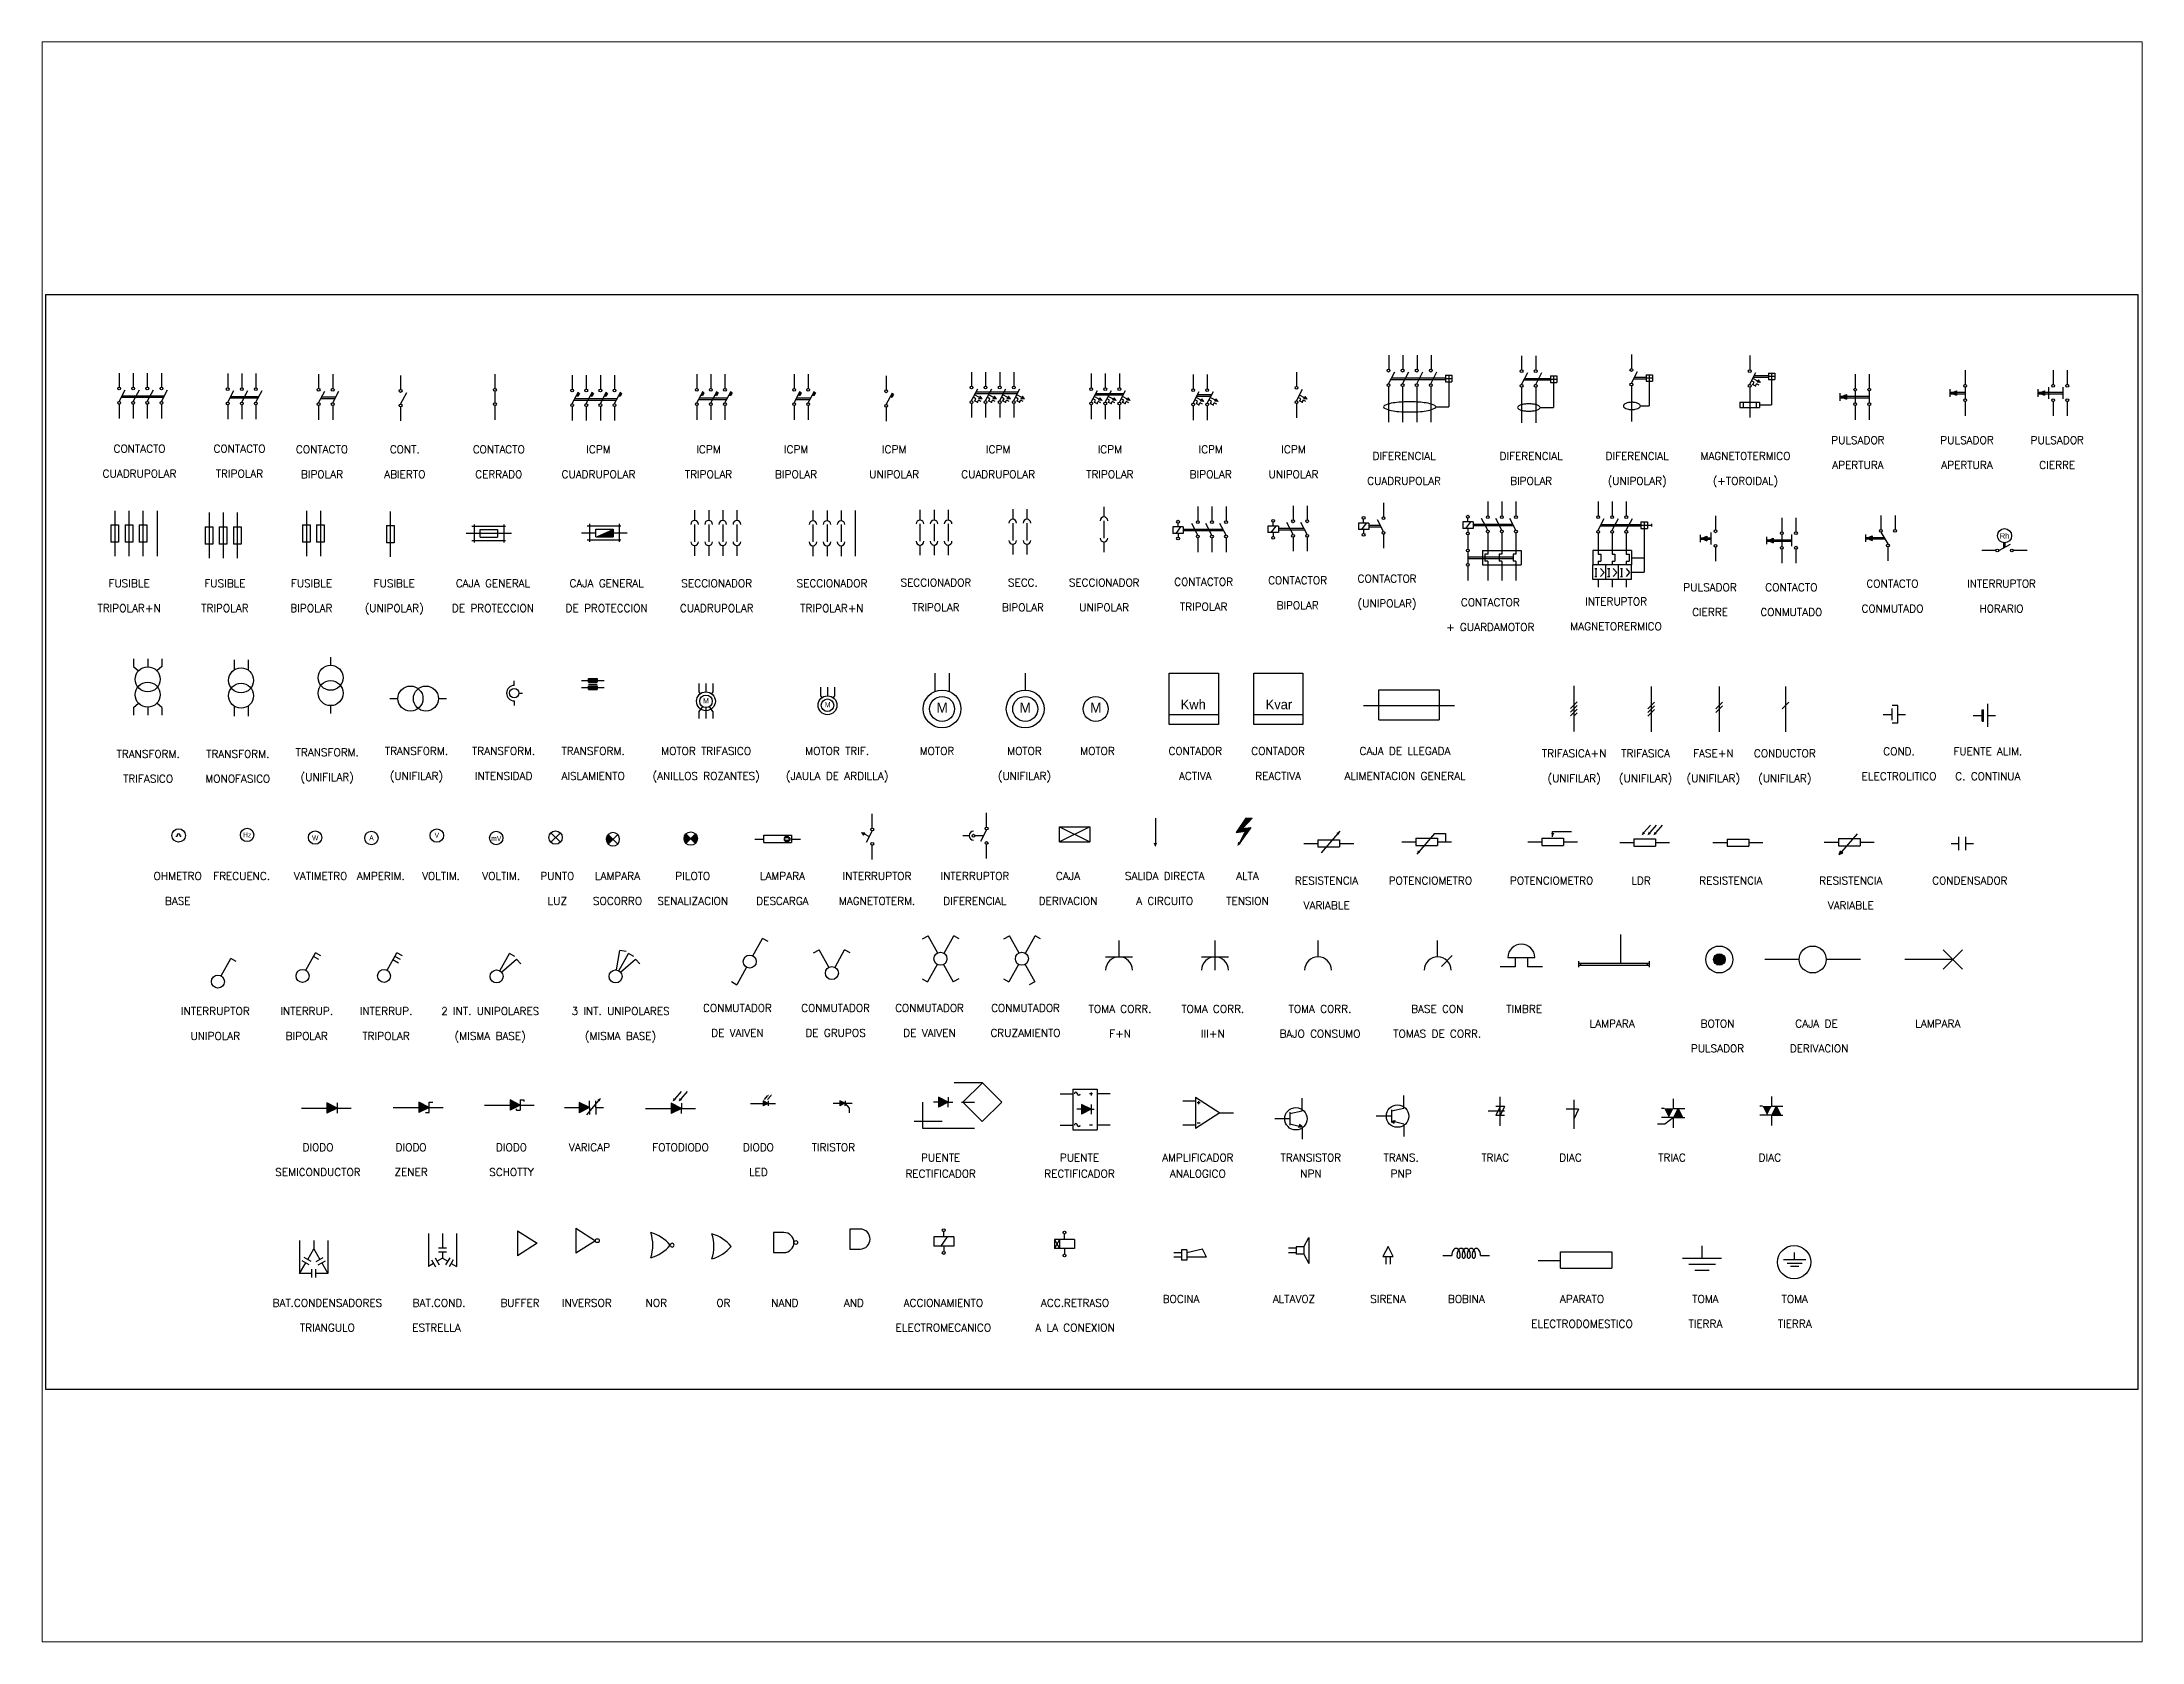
# Paper-space layout 'Layout1' of a CAD drawing. Extents: x 1.05 to 9.45, y 0.8 to 7.2.
# The model-space entities are those that its viewports show. They can reach past a viewport. Long polylines and large blocks are cut down to what shows.
import ezdxf
from ezdxf.enums import TextEntityAlignment as Align

# ---------------------------------------------------------------- set-up
doc = ezdxf.new("R2010")
doc.units = 0
doc.header["$LTSCALE"] = 10
doc.header["$MEASUREMENT"] = 0
doc.linetypes.add('DASHDOT', pattern=[1, 0.5, -0.25, 0, -0.25])
doc.linetypes.add('HIDDEN', pattern=[0.375, 0.25, -0.125])
doc.layers.get('0').update_dxf_attribs({"linetype": 'CONTINUOUS'})
doc.layers.get('DEFPOINTS').update_dxf_attribs({"linetype": 'CONTINUOUS'})
doc.styles.add('ROMANS', font='romans', dxfattribs={"height": 1.5})

psp = doc.layouts.get("Layout1")

msp = doc.modelspace()

# ---------------------------------------------------------------- texts
at = {"style": 'ROMANS'}
for s, p in [('CONTACTO', (-26.3, 265.03)), ('CONTACTO', (-6.79, 265.03)), ('PULSADOR', (309.13, 266.7)), ('PULSADOR', (330.42, 266.7)), ('PULSADOR', (348.04, 266.7)), ('CONTACTO', (9.31, 264.91)), ('CONT.', (25.47, 264.91)), ('CONTACTO', (43.82, 264.91)), ('ICPM', (63.28, 264.91)), ('ICPM', (84.77, 264.91)), ('ICPM', (101.86, 264.91)), ('ICPM', (121, 264.91)), ('ICPM', (141.3, 264.91)), ('ICPM', (163.11, 264.91)), ('ICPM', (182.79, 264.91)), ('ICPM', (198.95, 264.91)), ('DIFERENCIAL', (220.54, 263.6)), ('DIFERENCIAL', (245.35, 263.6)), ('DIFERENCIAL', (266.04, 263.6)), ('MAGNETOTERMICO', (287.18, 263.6)), ('APERTURA', (309.13, 261.85)), ('APERTURA', (330.42, 261.85)), ('CIERRE', (348.04, 261.85)), ('CUADRUPOLAR', (-26.3, 260.17)), ('TRIPOLAR', (-6.79, 260.17)), ('BIPOLAR', (9.31, 260.05)), ('ABIERTO', (25.47, 260.05)), ('CERRADO', (43.82, 260.05)), ('CUADRUPOLAR', (63.28, 260.05)), ('TRIPOLAR', (84.77, 260.05)), ('BIPOLAR', (101.86, 260.05)), ('UNIPOLAR', (121, 260.05)), ('CUADRUPOLAR', (141.3, 260.05)), ('TRIPOLAR', (163.11, 260.05)), ('BIPOLAR', (182.79, 260.05)), ('UNIPOLAR', (198.95, 260.05)), ('CUADRUPOLAR', (220.54, 258.75)), ('BIPOLAR', (245.35, 258.75)), ('(UNIPOLAR)', (266.04, 258.75)), ('(+TOROIDAL)', (287.18, 258.75)), ('FUSIBLE', (-28.34, 238.77)), ('FUSIBLE', (-9.63, 238.77)), ('FUSIBLE', (7.26, 238.77)), ('FUSIBLE', (23.41, 238.77)), ('CAJA GENERAL', (42.69, 238.77)), ('CAJA GENERAL', (64.88, 238.77)), ('SECCIONADOR', (86.37, 238.77)), ('SECCIONADOR', (108.86, 238.77)), ('SECCIONADOR', (129.15, 238.91)), ('SECC.', (146.13, 238.91)), ('SECCIONADOR', (162, 238.91)), ('CONTACTOR', (181.41, 239.05)), ('CONTACTOR', (199.75, 239.33)), ('CONTACTOR', (217.23, 239.68)), ('PULSADOR', (280.26, 237.99)), ('CONTACTO', (296.13, 237.99)), ('CONTACTO', (315.86, 238.69)), ('INTERRUPTOR', (337.16, 238.69)), ('TRIPOLAR+N', (-28.34, 233.91)), ('TRIPOLAR', (-9.63, 233.91)), ('BIPOLAR', (7.26, 233.91)), ('(UNIPOLAR)', (23.41, 233.91)), ('DE PROTECCION', (42.69, 233.91)), ('DE PROTECCION', (64.88, 233.91)), ('CUADRUPOLAR', (86.37, 233.91)), ('TRIPOLAR+N', (108.86, 233.91)), ('TRIPOLAR', (129.15, 234.05)), ('BIPOLAR', (146.13, 234.05)), ('UNIPOLAR', (162, 234.05)), ('TRIPOLAR', (181.41, 234.19)), ('BIPOLAR', (199.75, 234.48)), ('(UNIPOLAR)', (217.23, 234.83)), ('CONTACTOR', (237.37, 235.06)), ('INTERUPTOR', (261.92, 235.21)), ('CIERRE', (280.26, 233.14)), ('CONMUTADO', (296.13, 233.14)), ('CONMUTADO', (315.86, 233.83)), ('HORARIO', (337.16, 233.83)), ('+ GUARDAMOTOR', (237.37, 230.21)), ('MAGNETORERMICO', (261.92, 230.35)), ('TRANSFORM.', (-24.62, 205.47)), ('TRANSFORM.', (-7.12, 205.47)), ('TRANSFORM.', (10.34, 205.77)), ('TRANSFORM.', (27.75, 206.02)), ('TRANSFORM.', (44.77, 206.02)), ('TRANSFORM.', (62.23, 206.02)), ('MOTOR TRIFASICO', (84.31, 206.02)), ('MOTOR TRIF.', (109.88, 206.02)), ('MOTOR', (129.37, 206.02)), ('MOTOR', (146.44, 206.02)), ('MOTOR', (160.7, 206.02)), ('CONTADOR', (179.79, 206.02)), ('CONTADOR', (195.95, 206.02)), ('CAJA DE LLEGADA', (220.73, 206.02)), ('TRIFASICA+N', (253.74, 205.57)), ('TRIFASICA', (267.69, 205.57)), ('FASE+N', (280.91, 205.57)), ('CONDUCTOR', (294.86, 205.57)), ('COND.', (317.16, 205.97)), ('FUENTE ALIM.', (334.5, 205.97)), ('TRIFASICO', (-24.62, 200.61)), ('MONOFASICO', (-7.12, 200.61)), ('(UNIFILAR)', (10.34, 200.92)), ('(UNIFILAR)', (27.75, 201.16)), ('INTENSIDAD', (44.77, 201.16)), ('AISLAMIENTO', (62.23, 201.16)), ('(ANILLOS ROZANTES)', (84.31, 201.16)), ('(JAULA DE ARDILLA)', (109.88, 201.16)), ('(UNIFILAR)', (146.44, 201.16)), ('ACTIVA', (179.79, 201.16)), ('REACTIVA', (195.95, 201.16)), ('ALIMENTACION GENERAL', (220.73, 201.16)), ('(UNIFILAR)', (253.74, 200.71)), ('(UNIFILAR)', (267.69, 200.71)), ('(UNIFILAR)', (280.91, 200.71)), ('(UNIFILAR)', (294.86, 200.71)), ('ELECTROLITICO', (317.16, 201.11)), ('C. CONTINUA', (334.5, 201.11)), ('OHMETRO', (-18.85, 181.62)), ('FRECUENC.', (-6.37, 181.62)), ('VATIMETRO', (9.05, 181.62)), ('AMPERIM.', (20.8, 181.62)), ('VOLTIM.', (32.55, 181.62)), ('VOLTIM.', (44.3, 181.62)), ('PUNTO', (55.25, 181.62)), ('LAMPARA', (67, 181.62)), ('PILOTO', (81.69, 181.62)), ('LAMPARA', (99.19, 181.62)), ('INTERRUPTOR', (117.67, 181.62)), ('INTERRUPTOR', (136.76, 181.62)), ('CAJA', (154.94, 181.62)), ('SALIDA DIRECTA', (173.81, 181.62)), ('ALTA', (189.97, 181.62)), ('RESISTENCIA', (205.42, 180.74)), ('POTENCIOMETRO', (225.67, 180.74)), ('POTENCIOMETRO', (249.34, 180.74)), ('LDR', (266.8, 180.74)), ('RESISTENCIA', (284.34, 180.74)), ('RESISTENCIA', (307.75, 180.74)), ('CONDENSADOR', (330.98, 180.74)), ('BASE', (-18.85, 176.76)), ('LUZ', (55.25, 176.76)), ('SOCORRO', (67, 176.76)), ('SENALIZACION', (81.69, 176.76)), ('DESCARGA', (99.19, 176.76)), ('MAGNETOTERM.', (117.67, 176.76)), ('DIFERENCIAL', (136.76, 176.76)), ('DERIVACION', (154.94, 176.76)), ('A CIRCUITO', (173.81, 176.76)), ('TENSION', (189.97, 176.76)), ('VARIABLE', (205.42, 175.88)), ('VARIABLE', (307.75, 175.88)), ('INTERRUPTOR', (-11.51, 155.25)), ('INTERRUP.', (6.33, 155.25)), ('INTERRUP.', (21.83, 155.25)), ('2 INT. UNIPOLARES', (42.15, 155.25)), ('3 INT. UNIPOLARES', (67.6, 155.25)), ('CONMUTADOR', (90.41, 155.86)), ('CONMUTADOR', (109.56, 155.86)), ('CONMUTADOR', (127.9, 155.86)), ('CONMUTADOR', (146.64, 155.86)), ('TOMA CORR.', (165.11, 155.69)), ('TOMA CORR.', (183.21, 155.69)), ('TOMA CORR.', (204.12, 155.69)), ('BASE CON', (227.02, 155.69)), ('TIMBRE', (243.97, 155.69)), ('UNIPOLAR', (-11.51, 150.39)), ('BIPOLAR', (6.33, 150.39)), ('TRIPOLAR', (21.83, 150.39)), ('(MISMA BASE)', (42.15, 150.39)), ('(MISMA BASE)', (67.6, 150.39)), ('DE VAIVEN', (90.41, 151)), ('DE GRUPOS', (109.56, 151)), ('DE VAIVEN', (127.9, 151)), ('CRUZAMIENTO', (146.64, 151)), ('F+N', (165.11, 150.83)), ('III+N', (183.21, 150.83)), ('BAJO CONSUMO', (204.12, 150.83)), ('TOMAS DE CORR.', (227.02, 150.83)), ('LAMPARA', (261.16, 152.82)), ('BOTON', (281.72, 152.82)), ('CAJA DE ', (301.55, 152.82)), ('LAMPARA', (324.72, 152.82)), ('PULSADOR', (281.72, 147.96)), ('DERIVACION', (301.55, 147.96)), ('DIODO', (8.53, 128.67)), ('DIODO', (26.71, 128.67)), ('DIODO', (46.3, 128.67)), ('VARICAP', (61.52, 128.67)), ('FOTODIODO', (79.3, 128.67)), ('DIODO', (94.51, 128.67)), ('TIRISTOR', (109.15, 128.67)), ('PUENTE', (130.08, 126.67)), ('PUENTE', (157.17, 126.67)), ('AMPLIFICADOR', (180.28, 126.67)), ('TRANSISTOR', (202.35, 126.67)), ('TRANS.', (219.97, 126.67)), ('TRIAC', (238.33, 126.67)), ('DIAC', (253.02, 126.67)), ('TRIAC', (272.84, 126.67)), ('DIAC', (291.93, 126.67)), ('SEMICONDUCTOR', (8.53, 123.82)), ('ZENER', (26.71, 123.82)), ('SCHOTTY', (46.3, 123.82)), ('LED', (94.51, 123.82)), ('RECTIFICADOR', (130.08, 123.52)), ('RECTIFICADOR', (157.17, 123.52)), ('ANALOGICO', (180.28, 123.52)), ('NPN', (202.35, 123.52)), ('PNP', (219.97, 123.52)), ('BAT.CONDENSADORES', (10.37, 98.3)), (' BAT.COND.', (31.66, 98.3)), ('BUFFER', (47.97, 98.3)), ('INVERSOR', (61.02, 98.3)), ('NOR', (74.57, 98.3)), ('OR', (87.68, 98.3)), ('NAND', (99.68, 98.3)), ('AND', (113.14, 98.3)), ('ACCIONAMIENTO', (130.61, 98.3)), ('ACC.RETRASO', (156.31, 98.3)), ('BOCINA', (177.02, 99.06)), ('ALTAVOZ', (199.05, 99.06)), ('SIRENA', (217.4, 99.06)), ('BOBINA', (232.68, 99.06)), ('APARATO', (255.26, 99.06)), ('TOMA', (279.36, 99.06)), ('TOMA', (296.8, 99.06)), ('TRIANGULO', (10.37, 93.45)), ('ESTRELLA', (31.66, 93.45)), ('ELECTROMECANICO', (130.61, 93.45)), ('A LA CONEXION', (156.31, 93.45)), ('ELECTRODOMESTICO', (255.26, 94.21)), ('TIERRA', (279.36, 94.21)), ('TIERRA', (296.8, 94.21))]:
    msp.add_text(s, height=1.5, dxfattribs=at).set_placement(p, align=Align.CENTER)
at = {"color": 1}
for s, height, p in [('Rh', 1.057, (337.76, 248.24)), ('Kwh', 1.89, (179.38, 214.92)), ('Kvar', 1.89, (196.11, 214.92)), ('Hz', 0.945, (-5.29, 189.93)), ('W', 0.945, (7.99, 189.36)), ('A', 0.945, (18.98, 189.35)), ('V', 0.945, (31.73, 189.86)), ('mV', 0.945, (43.34, 189.24))]:
    msp.add_text(s, height=height, dxfattribs=at).set_placement(p, align=Align.CENTER)
for height, p in [(1, (84.27, 216.1)), (1, (108.01, 215.33)), (2, (130.37, 214.23)), (2, (146.59, 214.23)), (2, (160.36, 214.23))]:
    msp.add_text('M', height=height).set_placement(p, align=Align.CENTER)

# ---------------------------------------------------------------- blocks, each defined once
blk = doc.blocks.new('*X0')
at = {"color": 0}
for p, q in [((204.04, 140.14), (205.3, 141.39)), ((204.04, 139.87), (205.43, 141.26)), ((205.42, 138.77), (204.04, 140.14)), ((205.28, 138.63), (204.04, 139.88)), ((204.07, 140.43), (205.16, 141.53)), ((204.07, 139.63), (205.56, 141.13)), ((205.55, 138.9), (204.07, 140.38)), ((205.15, 138.5), (204.08, 139.58)), ((204.11, 139.41), (205.7, 141)), ((205.68, 139.03), (204.11, 140.61)), ((204.15, 140.78), (205.03, 141.66)), ((205.81, 139.17), (204.16, 140.82)), ((204.17, 139.2), (205.83, 140.86)), ((205.95, 139.3), (204.23, 141.01)), ((204.24, 139.01), (205.96, 140.73)), ((206.08, 139.43), (204.32, 141.19)), ((204.33, 141.22), (204.9, 141.79)), ((204.33, 138.83), (206.09, 140.6)), ((206.21, 139.56), (204.41, 141.37)), ((204.42, 138.66), (206.23, 140.46)), ((206.34, 139.7), (204.51, 141.53)), ((204.52, 138.5), (206.36, 140.33)), ((206.48, 139.83), (204.63, 141.68)), ((204.64, 138.35), (206.49, 140.2)), ((206.61, 139.96), (204.75, 141.82)), ((204.76, 138.21), (206.62, 140.07)), ((205.02, 138.37), (204.16, 139.23)), ((204.89, 138.24), (204.36, 138.76))]:
    blk.add_line(p, q, dxfattribs=at)
blk = doc.blocks.new('*X1')
at = {"color": 0}
for p, q in [((254.96, 82), (257.22, 82)), ((254.99, 82.25), (257.18, 82.25)), ((255, 81.66), (255, 82.29)), ((255.09, 82.5), (257.09, 82.5)), ((255.25, 81.21), (255.25, 82.73)), ((255.26, 82.75), (256.91, 82.75)), ((255.5, 81.01), (255.5, 82.94)), ((255.61, 83), (256.56, 83)), ((255.75, 80.9), (255.75, 83.05)), ((256, 80.85), (256, 83.1)), ((256.25, 80.86), (256.25, 83.09)), ((256.5, 80.92), (256.5, 83.03)), ((256.75, 81.06), (256.75, 82.89)), ((257, 81.31), (257, 82.64)), ((254.98, 81.75), (257.19, 81.75)), ((255.06, 81.5), (257.11, 81.5)), ((255.22, 81.25), (256.95, 81.25)), ((255.51, 81), (256.66, 81))]:
    blk.add_line(p, q, dxfattribs=at)
blk = doc.blocks.new('RD')
for p, q in [((0, 0), (2.37, 0)), ((9.82, 0), (12.18, 0))]:
    blk.add_line(p, q)
for points in [[(4.55, 0, 0.023844), (4.46, 1.95, 0.032907), (4.23, 3.34, 0.070525), (3.77, 4.55, 0.271979), (3.46, 4.73, 0.271979), (3.15, 4.55, 0.070525), (2.69, 3.34, 0.032907), (2.46, 1.95, 0.023844), (2.37, 0, 0.023844)], [(5.87, 0, 0.023844), (5.77, 1.95, 0.032907), (5.55, 3.34, 0.070525), (5.08, 4.55, 0.271979), (4.77, 4.73, 0.271979), (4.47, 4.55, 0.070525), (4, 3.34, 0.032907), (3.78, 1.95, 0.023844), (3.68, 0, 0.023844)], [(3.68, 0, 0.026441), (3.72, -0.7, 0.03629), (3.81, -1.2, 0.075932), (3.99, -1.62, 0.259826), (4.12, -1.69, 0.259826), (4.24, -1.62, 0.075932), (4.42, -1.2, 0.03629), (4.51, -0.7, 0.026441), (4.55, 0, 0.026441)], [(7.18, 0, 0.023844), (7.09, 1.95, 0.032907), (6.86, 3.34, 0.070525), (6.4, 4.55, 0.271979), (6.09, 4.73, 0.271979), (5.78, 4.55, 0.070525), (5.32, 3.34, 0.032907), (5.09, 1.95, 0.023844), (5, 0, 0.023844)], [(5, 0, 0.026441), (5.04, -0.7, 0.03629), (5.13, -1.2, 0.075932), (5.31, -1.62, 0.259826), (5.43, -1.69, 0.259826), (5.56, -1.62, 0.075932), (5.74, -1.2, 0.03629), (5.83, -0.7, 0.026441), (5.87, 0, 0.026441)], [(8.5, 0, 0.023844), (8.41, 1.95, 0.032907), (8.18, 3.34, 0.070525), (7.72, 4.55, 0.271979), (7.41, 4.73, 0.271979), (7.1, 4.55, 0.070525), (6.64, 3.34, 0.032907), (6.41, 1.95, 0.023844), (6.32, 0, 0.023844)], [(6.32, 0, 0.026441), (6.35, -0.7, 0.03629), (6.44, -1.2, 0.075932), (6.62, -1.62, 0.259826), (6.75, -1.69, 0.259826), (6.88, -1.62, 0.075932), (7.06, -1.2, 0.03629), (7.15, -0.7, 0.026441), (7.18, 0, 0.026441)], [(9.82, 0, 0.023844), (9.73, 1.95, 0.032907), (9.5, 3.34, 0.070525), (9.03, 4.55, 0.271979), (8.73, 4.73, 0.271979), (8.42, 4.55, 0.070525), (7.95, 3.34, 0.032907), (7.73, 1.95, 0.023844), (7.63, 0, 0.023844)], [(7.63, 0, 0.026441), (7.67, -0.7, 0.03629), (7.76, -1.2, 0.075932), (7.94, -1.62, 0.259826), (8.07, -1.69, 0.259826), (8.19, -1.62, 0.075932), (8.37, -1.2, 0.03629), (8.46, -0.7, 0.026441), (8.5, 0, 0.026441)]]:
    blk.add_lwpolyline(points, format="xyb")

# ---------------------------------------------------------------- linework, layer by layer
for p, q in [((217.57, 284.06), (217.57, 281.31)), ((220.32, 284.06), (220.32, 281.31)), ((223.07, 284.06), (223.07, 281.31)), ((225.82, 284.06), (225.82, 281.31)), ((243.48, 283.94), (243.48, 281.19)), ((246.23, 283.94), (246.23, 281.19)), ((264.91, 284.18), (264.91, 281.43)), ((288, 283.95), (288, 281.2)), ((-30.28, 280.56), (-30.28, 277.81)), ((-27.53, 280.56), (-27.53, 277.81)), ((-24.78, 280.56), (-24.78, 277.81)), ((-22.03, 280.56), (-22.03, 277.81)), ((-9.09, 280.44), (-9.09, 277.69)), ((-6.34, 280.44), (-6.34, 277.69)), ((-3.59, 280.44), (-3.59, 277.69)), ((8.66, 280.32), (8.66, 277.57)), ((11.41, 280.32), (11.41, 277.57)), ((24.67, 280.08), (24.67, 277.33)), ((43.08, 280.32), (43.08, 277.57)), ((58.16, 280.17), (58.16, 277.42)), ((60.91, 280.17), (60.91, 277.42)), ((63.66, 280.17), (63.66, 277.42)), ((66.41, 280.17), (66.41, 277.42)), ((82.48, 280.32), (82.48, 277.57)), ((85.23, 280.32), (85.23, 277.57)), ((87.98, 280.32), (87.98, 277.57)), ((101.47, 280.32), (101.47, 277.57)), ((104.22, 280.32), (104.22, 277.57)), ((119.46, 280.02), (119.46, 277.27)), ((136.1, 280.75), (136.1, 278)), ((138.85, 280.75), (138.85, 278)), ((141.6, 280.75), (141.6, 278)), ((144.35, 280.75), (144.35, 278)), ((159.46, 280.45), (159.46, 277.7)), ((162.21, 280.45), (162.21, 277.7)), ((164.96, 280.45), (164.96, 277.7)), ((179.36, 280.24), (179.36, 277.49)), ((182.11, 280.24), (182.11, 277.49)), ((199.53, 280.72), (199.53, 277.97)), ((308.6, 280.34), (308.6, 277.59)), ((311.35, 280.34), (311.35, 277.59)), ((330.08, 281.1), (330.08, 278.35)), ((347.25, 281.1), (347.25, 278.35)), ((350, 281.1), (350, 278.35)), ((59.24, 275.95), (58.96, 276.1)), ((59.19, 276.07), (59, 276.17)), ((59.55, 276.54), (59.24, 275.95)), ((59.55, 276.54), (59.27, 276.69)), ((61.99, 275.95), (61.71, 276.1)), ((61.94, 276.07), (61.75, 276.17)), ((62.3, 276.54), (61.99, 275.95)), ((62.3, 276.54), (62.02, 276.69)), ((64.74, 275.95), (64.46, 276.1)), ((64.69, 276.07), (64.5, 276.17)), ((65.05, 276.54), (64.74, 275.95)), ((65.05, 276.54), (64.77, 276.69)), ((67.49, 275.95), (67.21, 276.1)), ((67.44, 276.07), (67.25, 276.17)), ((67.8, 276.54), (67.49, 275.95)), ((67.8, 276.54), (67.52, 276.69)), ((83.56, 276.1), (83.28, 276.25)), ((83.51, 276.22), (83.32, 276.32)), ((83.87, 276.69), (83.56, 276.1)), ((83.87, 276.69), (83.59, 276.84)), ((86.31, 276.1), (86.03, 276.25)), ((86.26, 276.22), (86.07, 276.32)), ((86.62, 276.69), (86.31, 276.1)), ((86.62, 276.69), (86.34, 276.84)), ((89.06, 276.1), (88.78, 276.25)), ((89.01, 276.22), (88.82, 276.32)), ((89.37, 276.69), (89.06, 276.1)), ((89.37, 276.69), (89.09, 276.84)), ((102.56, 276.1), (102.27, 276.25)), ((102.5, 276.22), (102.31, 276.32)), ((102.87, 276.69), (102.56, 276.1)), ((102.87, 276.69), (102.58, 276.84)), ((105.31, 276.1), (105.02, 276.25)), ((105.25, 276.22), (105.06, 276.32)), ((105.62, 276.69), (105.31, 276.1)), ((105.62, 276.69), (105.33, 276.84)), ((120.54, 275.8), (120.26, 275.95)), ((120.49, 275.92), (120.3, 276.02)), ((120.85, 276.39), (120.54, 275.8)), ((120.85, 276.39), (120.57, 276.53)), ((217.5, 277.93), (217.5, 270.96)), ((220.25, 277.93), (220.25, 270.96)), ((223, 277.93), (223, 270.96)), ((225.75, 277.93), (225.75, 270.96)), ((243.48, 277.8), (243.48, 270.84)), ((246.23, 277.8), (246.23, 270.84)), ((264.91, 278.05), (264.91, 271.08)), ((288, 277.82), (288, 271.85)), ((305.88, 275.89), (306.9, 276.34)), ((305.88, 275.89), (306.9, 275.45)), ((306.9, 276.34), (306.9, 275.45)), ((327.36, 276.66), (328.38, 277.11)), ((327.36, 276.66), (328.38, 276.21)), ((328.38, 277.11), (328.38, 276.21)), ((330.08, 274.97), (330.08, 272.22)), ((344.54, 276.66), (345.55, 277.11)), ((344.54, 276.66), (345.55, 276.21)), ((345.55, 277.11), (345.55, 276.21)), ((347.25, 274.97), (347.25, 272.22)), ((350, 274.97), (350, 272.22)), ((-30.28, 274.43), (-30.28, 271.68)), ((-27.53, 274.43), (-27.53, 271.68)), ((-24.78, 274.43), (-24.78, 271.68)), ((-22.03, 274.43), (-22.03, 271.68)), ((-9.09, 274.31), (-9.09, 271.56)), ((-6.34, 274.31), (-6.34, 271.56)), ((-3.59, 274.31), (-3.59, 271.56)), ((8.66, 274.19), (8.66, 271.44)), ((11.41, 274.19), (11.41, 271.44)), ((24.67, 273.95), (24.67, 271.2)), ((43.08, 274.19), (43.08, 271.44)), ((58.16, 274.04), (58.16, 271.29)), ((60.91, 274.04), (60.91, 271.29)), ((63.66, 274.04), (63.66, 271.29)), ((66.41, 274.04), (66.41, 271.29)), ((82.48, 274.19), (82.48, 271.44)), ((85.23, 274.19), (85.23, 271.44)), ((87.98, 274.19), (87.98, 271.44)), ((101.47, 274.19), (101.47, 271.44)), ((104.22, 274.19), (104.22, 271.44)), ((119.46, 273.88), (119.46, 271.13)), ((136.1, 274.62), (136.1, 271.87)), ((138.85, 274.62), (138.85, 271.87)), ((141.6, 274.62), (141.6, 271.87)), ((144.35, 274.62), (144.35, 271.87)), ((159.46, 274.32), (159.46, 271.57)), ((162.21, 274.32), (162.21, 271.57)), ((164.96, 274.32), (164.96, 271.57)), ((179.36, 274.11), (179.36, 271.36)), ((182.11, 274.11), (182.11, 271.36)), ((199.53, 274.58), (199.53, 271.83)), ((308.6, 274.2), (308.6, 271.45)), ((311.35, 274.2), (311.35, 271.45)), ((161.94, 254.47), (161.94, 252.47)), ((180.29, 254.48), (180.29, 251.73)), ((183.04, 254.48), (183.04, 251.73)), ((185.79, 254.48), (185.79, 251.73)), ((198.87, 254.65), (198.87, 251.9)), ((201.62, 254.65), (201.62, 251.9)), ((216.53, 255.23), (216.53, 252.48)), ((236.88, 255.46), (236.88, 252.71)), ((239.63, 255.46), (239.63, 252.71)), ((242.38, 255.46), (242.38, 252.71)), ((258.41, 255.45), (258.41, 252.7)), ((261.16, 255.45), (261.16, 252.7)), ((263.91, 255.45), (263.91, 252.7)), ((-31.13, 253.68), (-31.13, 244.8)), ((-28.38, 253.68), (-28.38, 244.8)), ((-25.63, 253.68), (-25.63, 244.8)), ((-22.88, 253.68), (-22.88, 244.8)), ((-12.74, 253.31), (-12.74, 244.43)), ((-9.99, 253.31), (-9.99, 244.43)), ((-7.24, 253.31), (-7.24, 244.43)), ((6.27, 253.68), (6.27, 244.8)), ((9.02, 253.68), (9.02, 244.8)), ((22.64, 253.56), (22.64, 244.68)), ((82.05, 253.77), (82.05, 251.77)), ((84.8, 253.77), (84.8, 251.77)), ((87.55, 253.77), (87.55, 251.77)), ((90.3, 253.77), (90.3, 251.77)), ((105.15, 253.72), (105.15, 251.72)), ((107.9, 253.72), (107.9, 251.72)), ((110.65, 253.72), (110.65, 251.72)), ((113.4, 253.72), (113.4, 244.84)), ((126.04, 253.86), (126.04, 251.86)), ((128.79, 253.86), (128.79, 251.86)), ((131.54, 253.86), (131.54, 251.86)), ((144.16, 254.01), (144.16, 252.01)), ((146.91, 254.01), (146.91, 252.01)), ((233, 251.51), (233, 252.23)), ((233, 250.23), (233, 249.5)), ((281.33, 252.7), (281.33, 249.95)), ((294.29, 252.31), (294.29, 249.56)), ((297.04, 252.31), (297.04, 249.56)), ((313.62, 252.77), (313.62, 250.02)), ((316.37, 252.77), (316.37, 250.02)), ((37.46, 249.27), (40.21, 249.27)), ((40.21, 249.27), (43.59, 249.27)), ((43.59, 249.27), (46.34, 249.27)), ((60, 249.36), (62.75, 249.36)), ((66.13, 249.36), (68.88, 249.36)), ((82.05, 246.89), (82.05, 244.89)), ((84.8, 246.89), (84.8, 244.89)), ((87.55, 246.89), (87.55, 244.89)), ((90.3, 246.89), (90.3, 244.89)), ((105.15, 246.84), (105.15, 244.84)), ((107.9, 246.84), (107.9, 244.84)), ((110.65, 246.84), (110.65, 244.84)), ((126.04, 246.98), (126.04, 244.98)), ((128.79, 246.98), (128.79, 244.98)), ((131.54, 246.98), (131.54, 244.98)), ((144.16, 247.13), (144.16, 245.13)), ((146.91, 247.13), (146.91, 245.13)), ((161.94, 247.59), (161.94, 245.59)), ((180.29, 248.35), (180.29, 245.6)), ((183.04, 248.35), (183.04, 245.6)), ((185.79, 248.35), (185.79, 245.6)), ((198.87, 248.51), (198.87, 245.76)), ((201.62, 248.51), (201.62, 245.76)), ((216.53, 249.1), (216.53, 246.35)), ((233, 248.95), (233, 246.2)), ((236.88, 249.33), (236.88, 245.18)), ((239.63, 249.33), (239.63, 245.18)), ((242.38, 249.33), (242.38, 245.18)), ((258.41, 249.32), (258.41, 245.17)), ((261.16, 249.32), (261.16, 245.17)), ((263.91, 249.32), (263.91, 245.17)), ((278.62, 248.25), (279.63, 248.7)), ((278.62, 248.25), (279.63, 247.81)), ((279.63, 248.7), (279.63, 247.81)), ((281.33, 246.56), (281.33, 243.81)), ((291.58, 247.87), (292.59, 248.32)), ((291.58, 247.87), (292.59, 247.43)), ((292.59, 248.32), (292.59, 247.43)), ((294.29, 246.18), (294.29, 243.43)), ((297.04, 246.18), (297.04, 243.43)), ((310.9, 248.33), (311.92, 248.78)), ((310.9, 248.33), (311.92, 247.88)), ((311.92, 248.78), (311.92, 247.88)), ((315, 246.64), (315, 243.89)), ((233, 242.82), (233, 240.07)), ((236.88, 245.18), (236.33, 245.18)), ((236.33, 245.18), (236.33, 243.85)), ((236.88, 243.85), (236.33, 243.85)), ((236.88, 243.85), (236.88, 240.07)), ((239.08, 245.18), (239.08, 243.85)), ((239.63, 245.18), (239.08, 245.18)), ((239.63, 243.85), (239.08, 243.85)), ((239.63, 243.85), (239.63, 240.07)), ((242.38, 245.18), (241.83, 245.18)), ((241.83, 245.18), (241.83, 243.85)), ((242.38, 243.85), (241.83, 243.85)), ((242.38, 243.85), (242.38, 240.07)), ((258.41, 245.17), (258.96, 245.17)), ((258.41, 243.84), (258.96, 243.84)), ((258.41, 243.84), (258.41, 243.09)), ((258.96, 245.17), (258.96, 243.84)), ((261.16, 245.17), (261.71, 245.17)), ((261.16, 243.84), (261.16, 243.09)), ((261.16, 243.84), (261.71, 243.84)), ((261.71, 245.17), (261.71, 243.84)), ((263.91, 245.17), (264.46, 245.17)), ((263.91, 243.84), (264.46, 243.84)), ((263.91, 243.84), (263.91, 243.09)), ((264.46, 245.17), (264.46, 243.84)), ((336.06, 245.92), (333.31, 245.92)), ((342.19, 245.92), (339.44, 245.92)), ((258.41, 240.26), (258.41, 238.76)), ((261.16, 240.26), (261.16, 238.76)), ((263.91, 240.26), (263.91, 238.76)), ((-27.46, 224.77), (-27.46, 223.27)), ((-27.46, 223.27), (-26.51, 222.41)), ((-24.71, 224.77), (-24.71, 223.21)), ((-21.96, 223.27), (-22.91, 222.41)), ((-21.96, 224.77), (-21.96, 223.27)), ((-7.85, 224.57), (-7.85, 222.58)), ((-5.1, 224.57), (-5.1, 222.58)), ((11, 225.07), (11, 223.51)), ((128.97, 221.99), (128.97, 218.41)), ((131.72, 221.99), (131.72, 218.41)), ((146.58, 221.99), (146.58, 218.68)), ((46.84, 219.57), (46.84, 220.48)), ((47.75, 218.07), (48.44, 218.07)), ((59.98, 220.53), (61.36, 220.53)), ((59.98, 219.15), (61.36, 219.15)), ((61.36, 220.9), (63.05, 220.9)), ((61.36, 220.2), (61.36, 220.9)), ((61.36, 220.2), (63.05, 220.2)), ((61.36, 218.78), (61.36, 219.48)), ((61.36, 219.48), (63.05, 219.48)), ((61.36, 218.78), (63.05, 218.78)), ((63.05, 220.9), (63.05, 220.2)), ((63.05, 220.53), (64.42, 220.53)), ((63.05, 219.48), (63.05, 218.78)), ((63.05, 219.15), (64.42, 219.15)), ((82.89, 219.98), (82.89, 218.33)), ((82.89, 218.33), (83.16, 217.96)), ((84.26, 219.98), (84.26, 218.32)), ((85.64, 218.33), (85.36, 217.96)), ((85.64, 219.98), (85.64, 218.33)), ((106.63, 219.21), (106.63, 217.56)), ((106.63, 217.56), (106.9, 217.19)), ((108, 219.21), (108, 217.56)), ((109.38, 217.56), (109.1, 217.19)), ((109.38, 219.21), (109.38, 217.56)), ((253.68, 219.48), (253.68, 210.6)), ((268.8, 219.38), (268.8, 210.49)), ((282.06, 219.38), (282.06, 210.49)), ((295, 219.38), (295, 210.49)), ((-27.46, 215.27), (-26.51, 216.13)), ((-27.46, 215.27), (-27.46, 213.77)), ((-24.71, 215.34), (-24.71, 213.77)), ((-21.96, 215.27), (-22.91, 216.13)), ((-21.96, 215.27), (-21.96, 213.77)), ((-7.85, 215.56), (-7.85, 213.57)), ((-5.1, 215.56), (-5.1, 213.57)), ((11, 215.64), (11, 214.07)), ((22.59, 217.02), (24.16, 217.02)), ((32.03, 217.02), (33.59, 217.02)), ((46.84, 216.57), (46.84, 215.67)), ((83.57, 215.48), (82.89, 214.5)), ((82.89, 214.5), (82.89, 213.1)), ((84.26, 215.26), (84.26, 213.1)), ((85.64, 214.5), (84.95, 215.48)), ((85.64, 214.5), (85.64, 213.1)), ((212.61, 215.69), (230.38, 215.69)), ((314.04, 213.93), (315.8, 213.93)), ((316.9, 213.93), (318.41, 213.93)), ((331.63, 213.72), (333.39, 213.72)), ((334.49, 213.72), (336, 213.72)), ((116.74, 191.74), (116.74, 194.49)), ((139.05, 191.93), (139.05, 194.68)), ((171.99, 193.65), (171.99, 188.79)), ((189.63, 193.69), (187.79, 190.88)), ((190.87, 193.69), (189.03, 191.64)), ((189.63, 193.69), (190.87, 193.69)), ((67.04, 188.62), (65.18, 190.48)), ((65.18, 188.62), (67.04, 190.48)), ((80.36, 188.75), (82.22, 190.61)), ((82.22, 188.75), (80.36, 190.61)), ((93.81, 189.58), (95.56, 189.58)), ((100.95, 189.58), (102.7, 189.58)), ((114.63, 190.86), (115.04, 190.36)), ((114.63, 190.86), (115.28, 190.81)), ((115.04, 190.36), (115.16, 190.58)), ((115.28, 190.81), (115.16, 190.58)), ((115.16, 190.58), (116.15, 190.06)), ((135.62, 190.25), (134.39, 190.25)), ((138.45, 190.25), (136.77, 190.25)), ((187.79, 190.88), (189.57, 191.12)), ((189.57, 191.12), (188.4, 188.88)), ((190.62, 191.85), (188.49, 188.82)), ((189.03, 191.64), (190.62, 191.85)), ((200.97, 188.74), (203.72, 188.74)), ((207.96, 188.74), (210.71, 188.74)), ((220.08, 189.05), (222.83, 189.05)), ((227.04, 189.05), (229.82, 189.05)), ((244.67, 189.05), (247.42, 189.05)), ((251.66, 189.05), (254.41, 189.05)), ((262.63, 188.92), (265.38, 188.92)), ((269.62, 188.92), (272.37, 188.92)), ((280.84, 188.9), (283.59, 188.9)), ((287.83, 188.9), (290.58, 188.9)), ((302.56, 188.98), (305.31, 188.98)), ((309.55, 188.98), (312.3, 188.98)), ((327.31, 188.73), (328.82, 188.73)), ((330.17, 188.73), (331.69, 188.73)), ((116.74, 185.61), (116.74, 188.36)), ((139.05, 185.79), (139.05, 188.54)), ((305.5, 186.59), (305.73, 187.32)), ((305.5, 186.59), (306.19, 186.92)), ((305.73, 187.32), (305.96, 187.12)), ((306.19, 186.92), (305.96, 187.12)), ((164.91, 166.61), (164.91, 169.81)), ((183.64, 166.61), (183.64, 169.81)), ((203.76, 166.61), (203.76, 169.81)), ((227.09, 166.61), (227.09, 169.81)), ((262.84, 165.38), (262.84, 170.95)), ((242.22, 164.62), (239.31, 164.62)), ((242.22, 166.46), (242.22, 164.62)), ((244.62, 166.46), (244.62, 164.62)), ((247.53, 164.62), (244.62, 164.62)), ((297.67, 166.08), (290.96, 166.08)), ((309.65, 166.08), (302.93, 166.08)), ((327.66, 166.08), (318.31, 166.08)), ((138.22, 142.03), (132.74, 142.03)), ((153.42, 139.85), (155.91, 139.85)), ((163.15, 139.85), (160.66, 139.85)), ((220.47, 137.08), (220.47, 139.5)), ((5.29, 137.09), (10.29, 137.09)), ((10.29, 138.09), (10.29, 136.09)), ((12.27, 137.09), (10.29, 138.09)), ((12.27, 137.09), (10.29, 136.09)), ((12.27, 137.09), (15.03, 137.09)), ((23.24, 137.22), (28.24, 137.22)), ((30.22, 137.22), (28.24, 138.22)), ((28.24, 138.22), (28.24, 136.22)), ((30.22, 137.22), (28.24, 136.22)), ((30.22, 137.22), (32.98, 137.22)), ((41.02, 137.66), (46.02, 137.66)), ((47.99, 137.66), (46.02, 138.66)), ((46.02, 138.66), (46.02, 136.66)), ((47.99, 137.66), (46.02, 136.66)), ((47.99, 137.66), (50.76, 137.66)), ((56.68, 137.16), (59.54, 137.16)), ((61.51, 137.16), (59.54, 138.16)), ((59.54, 138.16), (59.54, 136.16)), ((61.51, 137.16), (59.54, 136.16)), ((62.76, 137.16), (64.28, 137.16)), ((72.48, 137.01), (77.48, 137.01)), ((79.46, 137.01), (77.48, 138.01)), ((77.48, 138.01), (77.48, 136.01)), ((79.46, 137.01), (77.48, 136.01)), ((79.46, 137.01), (82.22, 137.01)), ((92.94, 137.99), (95.44, 137.99)), ((96.43, 137.99), (95.44, 138.49)), ((95.44, 138.49), (95.44, 137.49)), ((96.43, 137.99), (95.44, 137.49)), ((96.43, 137.99), (97.81, 137.99)), ((109.07, 138.02), (110.41, 138.02)), ((110.41, 138.52), (110.41, 137.52)), ((111.4, 138.02), (110.41, 138.52)), ((111.4, 138.02), (110.41, 137.52)), ((111.4, 138.02), (112.78, 138.02)), ((111.4, 138.02), (112.25, 137.08)), ((112.25, 137.08), (112.25, 136.17)), ((126.56, 138.26), (126.56, 133.14)), ((129.64, 139.18), (129.64, 137.28)), ((131.52, 138.23), (129.64, 139.18)), ((131.52, 138.23), (129.64, 137.28)), ((134.14, 138.23), (136.66, 138.23)), ((159.46, 136.84), (157.58, 137.79)), ((157.58, 137.79), (157.58, 135.89)), ((159.46, 136.84), (157.58, 135.89)), ((177.33, 138.51), (179.82, 138.51)), ((184.57, 136.16), (187.27, 136.16)), ((198.26, 136), (200.63, 136.57)), ((198.26, 136.25), (198.26, 133.75)), ((200.63, 136.57), (200.63, 139)), ((218.1, 135.51), (215.12, 135.51)), ((218.1, 136.51), (220.47, 137.08)), ((218.1, 136.76), (218.1, 134.26)), ((240.12, 136.5), (236.97, 136.5)), ((240.12, 137.39), (238.42, 137.39)), ((239.27, 137.39), (238.42, 135.6)), ((240.12, 135.6), (238.42, 135.6)), ((239.27, 133.59), (239.27, 139.25)), ((240.12, 137.39), (239.27, 135.6)), ((254.58, 136.84), (252.16, 136.84)), ((253.73, 133.03), (253.73, 138.7)), ((254.58, 136.84), (253.73, 135.05)), ((271.32, 137), (270.82, 137)), ((273.12, 137), (273.12, 138.86)), ((273.12, 137), (275.32, 137)), ((274.02, 136.99), (273.12, 135.21)), ((274.02, 136.99), (274.92, 135.21)), ((290.5, 137.46), (289.99, 137.46)), ((292.3, 135.67), (289.99, 135.67)), ((292.24, 135.67), (292.24, 133.66)), ((292.3, 137.46), (292.3, 139.32)), ((292.3, 137.46), (294.49, 137.46)), ((293.2, 137.45), (292.3, 135.67)), ((292.3, 135.67), (294.1, 135.67)), ((293.2, 137.45), (294.1, 135.67)), ((294.1, 135.67), (294.49, 135.67)), ((130.37, 134.45), (124.89, 134.45)), ((126.56, 133.14), (136.66, 133.14)), ((153.42, 133.72), (155.91, 133.72)), ((163.15, 133.72), (160.66, 133.72)), ((177.33, 133.81), (179.82, 133.81)), ((198.26, 135), (195.28, 135)), ((198.26, 134), (200.06, 133.57)), ((200, 133.3), (200.06, 133.57)), ((200.63, 133.44), (200, 133.3)), ((200.13, 133.84), (200.06, 133.57)), ((200.63, 133.44), (200.13, 133.84)), ((200.63, 133.44), (200.63, 131.01)), ((218.1, 134.51), (218.73, 134.64)), ((218.1, 134.51), (218.6, 134.1)), ((218.6, 134.1), (218.67, 134.37)), ((218.73, 134.64), (218.67, 134.37)), ((220.47, 133.94), (218.67, 134.37)), ((220.47, 133.94), (220.47, 131.51)), ((271.45, 133.92), (269.99, 133.92)), ((273.12, 135.21), (270.82, 135.21)), ((273.12, 135.21), (271.45, 133.92)), ((273.07, 135.21), (273.07, 133.2)), ((273.12, 135.21), (274.92, 135.21)), ((274.92, 135.21), (275.32, 135.21)), ((4.95, 111.21), (4.95, 104.81)), ((7.7, 111.21), (7.7, 109.58)), ((10.45, 111.21), (10.45, 104.81)), ((30.08, 112.58), (30.08, 106.18)), ((32.83, 112.58), (32.83, 110.94)), ((32.83, 110.94), (32.83, 109.76)), ((35.58, 112.58), (35.58, 106.18)), ((130.67, 111.92), (130.67, 112.95)), ((154.24, 111.45), (154.24, 112.48)), ((31.1, 106.77), (30.08, 106.18)), ((32.83, 107.77), (31.8, 107.18)), ((32.83, 108.95), (32.83, 107.77)), ((32.83, 107.77), (33.85, 107.18)), ((34.55, 106.77), (35.58, 106.18)), ((130.67, 110.1), (130.67, 109.07)), ((154.24, 109.64), (154.24, 108.61)), ((177.06, 108.85), (175.6, 108.85)), ((177.06, 107.95), (175.6, 107.95)), ((199.47, 109.72), (198.01, 109.72)), ((199.47, 108.83), (198.01, 108.83)), ((216.96, 108.08), (216.96, 106.62)), ((217.85, 108.08), (217.85, 106.62)), ((246.71, 107.3), (251.08, 107.3)), ((274.9, 107.8), (282.5, 107.8)), ((278.7, 107.8), (278.7, 110.21))]:
    msp.add_line(p, q)
at = {"color": 5}
for p, q in [((217.5, 278.48), (218.71, 280.76)), ((220.25, 278.48), (221.46, 280.76)), ((223, 278.48), (224.21, 280.76)), ((225.75, 278.48), (226.96, 280.76)), ((243.48, 278.35), (244.69, 280.64)), ((246.23, 278.35), (247.44, 280.64)), ((264.91, 278.6), (266.12, 280.88)), ((288, 278.37), (289.21, 280.65)), ((-30.28, 274.98), (-29.08, 277.26)), ((-27.53, 274.98), (-26.33, 277.26)), ((-24.78, 274.98), (-23.58, 277.26)), ((-22.03, 274.98), (-20.83, 277.26)), ((-9.09, 274.86), (-7.88, 277.14)), ((-6.34, 274.86), (-5.13, 277.14)), ((-3.59, 274.86), (-2.38, 277.14)), ((8.66, 274.74), (9.87, 277.02)), ((11.41, 274.74), (12.62, 277.02)), ((24.67, 274.5), (25.88, 276.78)), ((43.08, 277.02), (43.08, 274.74)), ((58.16, 274.59), (59.37, 276.87)), ((60.91, 274.59), (62.12, 276.87)), ((63.66, 274.59), (64.87, 276.87)), ((66.41, 274.59), (67.62, 276.87)), ((82.48, 274.74), (83.69, 277.02)), ((85.23, 274.74), (86.44, 277.02)), ((87.98, 274.74), (89.19, 277.02)), ((101.47, 274.74), (102.68, 277.02)), ((104.22, 274.74), (105.43, 277.02)), ((119.46, 274.43), (120.67, 276.72)), ((136.1, 275.17), (137.31, 277.45)), ((138.85, 275.17), (140.06, 277.45)), ((141.6, 275.17), (142.81, 277.45)), ((144.35, 275.17), (145.56, 277.45)), ((159.46, 274.87), (160.67, 277.15)), ((162.21, 274.87), (163.42, 277.15)), ((164.96, 274.87), (166.17, 277.15)), ((179.36, 274.66), (180.57, 276.94)), ((182.11, 274.66), (183.32, 276.94)), ((199.53, 275.13), (200.74, 277.42)), ((308.6, 277.04), (308.6, 274.75)), ((311.35, 277.04), (311.35, 274.75)), ((330.08, 277.8), (330.08, 275.52)), ((346.35, 277.8), (346.35, 275.52)), ((349.1, 277.8), (349.1, 275.52)), ((82.05, 251.02), (82.05, 247.64)), ((84.8, 251.02), (84.8, 247.64)), ((87.55, 251.02), (87.55, 247.64)), ((90.3, 251.02), (90.3, 247.64)), ((105.15, 250.97), (105.15, 247.59)), ((107.9, 250.97), (107.9, 247.59)), ((110.65, 250.97), (110.65, 247.59)), ((126.04, 251.11), (126.04, 247.73)), ((128.79, 251.11), (128.79, 247.73)), ((131.54, 251.11), (131.54, 247.73)), ((144.16, 251.26), (144.16, 247.88)), ((146.91, 251.26), (146.91, 247.88)), ((161.94, 251.72), (161.94, 248.34)), ((180.29, 248.9), (179.08, 251.18)), ((183.04, 248.9), (181.83, 251.18)), ((185.79, 248.9), (184.58, 251.18)), ((198.87, 249.06), (197.66, 251.35)), ((201.62, 249.06), (200.41, 251.35)), ((216.53, 249.65), (215.32, 251.93)), ((236.88, 249.88), (235.67, 252.16)), ((239.63, 249.88), (238.42, 252.16)), ((242.38, 249.88), (241.17, 252.16)), ((258.41, 249.87), (259.62, 252.15)), ((261.16, 249.87), (262.37, 252.15)), ((263.91, 249.87), (265.12, 252.15)), ((280.43, 249.4), (280.43, 247.11)), ((294.29, 249.01), (294.29, 246.73)), ((296.14, 249.01), (296.14, 246.73)), ((313.62, 249.47), (315, 247.19)), ((336.61, 245.92), (338.89, 247.13)), ((233, 245.65), (233, 243.37)), ((174.7, 211.93), (174.7, 221.95)), ((174.7, 221.95), (184.3, 221.95)), ((184.3, 221.95), (184.3, 211.93)), ((191.18, 211.93), (191.18, 221.95)), ((191.18, 221.95), (200.78, 221.95)), ((200.78, 221.95), (200.78, 211.93)), ((61.36, 219.84), (63.05, 219.84)), ((215.61, 218.69), (227.38, 218.69)), ((215.61, 212.89), (215.61, 218.69)), ((227.38, 218.69), (227.38, 212.89)), ((184.3, 213.82), (174.7, 213.82)), ((200.78, 213.82), (191.18, 213.82)), ((315.8, 212.82), (315.8, 215.05)), ((333.39, 212.6), (333.39, 214.84)), ((333.39, 214.84), (333.64, 214.84)), ((333.64, 212.6), (333.64, 214.84)), ((334.49, 211.48), (334.49, 215.96)), ((184.3, 211.93), (174.7, 211.93)), ((200.78, 211.93), (191.18, 211.93)), ((215.61, 212.89), (227.38, 212.89)), ((333.39, 212.6), (333.64, 212.6)), ((116.74, 191.19), (115.54, 188.91)), ((139.05, 191.38), (137.84, 189.09)), ((153.3, 189.06), (153.3, 191.96)), ((153.3, 191.96), (159.18, 191.96)), ((153.3, 189.06), (159.18, 189.06)), ((159.18, 191.96), (159.18, 189.06)), ((203.72, 189.44), (203.72, 188.04)), ((203.72, 189.44), (207.96, 189.44)), ((207.96, 189.44), (207.96, 188.04)), ((222.83, 189.75), (222.83, 188.35)), ((222.83, 189.75), (227.04, 189.75)), ((227.04, 189.75), (227.04, 188.35)), ((247.42, 189.75), (247.42, 188.35)), ((247.42, 189.75), (251.66, 189.75)), ((251.66, 189.75), (251.66, 188.35)), ((265.38, 189.62), (265.38, 188.22)), ((265.38, 189.62), (269.62, 189.62)), ((269.62, 189.62), (269.62, 188.22)), ((283.59, 189.6), (283.59, 188.2)), ((283.59, 189.6), (287.83, 189.6)), ((287.83, 189.6), (287.83, 188.2)), ((305.31, 189.68), (305.31, 188.28)), ((305.31, 189.68), (309.55, 189.68)), ((309.55, 189.68), (309.55, 188.28)), ((328.82, 187.42), (328.82, 190.05)), ((330.17, 187.42), (330.17, 190.05)), ((203.72, 188.04), (207.96, 188.04)), ((222.83, 188.35), (227.04, 188.35)), ((247.42, 188.35), (251.66, 188.35)), ((265.38, 188.22), (269.62, 188.22)), ((283.59, 188.2), (287.83, 188.2)), ((305.31, 188.28), (309.55, 188.28)), ((155.91, 140.74), (160.66, 140.74)), ((155.91, 140.74), (155.91, 132.83)), ((160.66, 140.74), (160.66, 132.83)), ((179.82, 139.23), (184.57, 136.16)), ((179.82, 139.23), (179.82, 133.1)), ((184.57, 136.16), (179.82, 133.1)), ((155.91, 132.83), (160.66, 132.83)), ((47.51, 113.14), (47.51, 108.24)), ((47.51, 113.14), (51.31, 110.69)), ((51.31, 110.69), (47.51, 108.24)), ((58.89, 113.64), (62.69, 111.19)), ((58.89, 113.64), (58.89, 108.74)), ((62.69, 111.19), (58.89, 108.74)), ((97.44, 112.79), (97.44, 108.87)), ((112.32, 113.47), (112.32, 109.55)), ((132.62, 111.92), (128.72, 111.92)), ((128.72, 111.92), (128.72, 110.1)), ((131.37, 111.92), (130.03, 110.08)), ((132.62, 111.92), (132.62, 110.1)), ((152.3, 111.45), (152.3, 109.64)), ((156.19, 111.45), (152.3, 111.45)), ((153.29, 111.45), (153.29, 109.64)), ((156.19, 111.45), (156.19, 109.64)), ((200.97, 110.02), (201.94, 111.8)), ((201.94, 111.8), (201.94, 106.75)), ((6.81, 106.45), (5.44, 107.24)), ((7.22, 107.15), (5.85, 107.94)), ((8.19, 107.15), (9.56, 107.94)), ((8.6, 106.45), (9.97, 107.24)), ((30.7, 107.46), (31.49, 106.09)), ((31.41, 107.86), (32.2, 106.49)), ((33.62, 109.76), (32.04, 109.76)), ((33.62, 108.95), (32.04, 108.95)), ((34.24, 107.86), (33.45, 106.49)), ((34.95, 107.46), (34.16, 106.09)), ((97.44, 108.87), (99.47, 108.87)), ((112.32, 109.55), (114.35, 109.55)), ((132.62, 110.1), (128.72, 110.1)), ((156.19, 109.64), (152.3, 109.64)), ((153.62, 109.64), (153.61, 109.62)), ((178.15, 109.4), (177.06, 109.4)), ((177.06, 109.4), (177.06, 107.4)), ((178.15, 107.4), (177.06, 107.4)), ((181.21, 109.52), (178.15, 108.85)), ((178.15, 109.4), (178.15, 107.4)), ((181.95, 107.95), (178.15, 107.95)), ((181.95, 107.95), (181.21, 109.52)), ((199.47, 110.02), (199.47, 108.53)), ((200.97, 110.02), (199.47, 110.02)), ((200.97, 108.53), (199.47, 108.53)), ((200.97, 110.02), (200.97, 108.53)), ((200.97, 108.53), (201.94, 106.75)), ((217.41, 110.06), (216.42, 108.08)), ((216.42, 108.08), (218.4, 108.08)), ((218.4, 108.08), (217.41, 110.06)), ((7.3, 104.02), (7.3, 105.6)), ((8.11, 104.02), (8.11, 105.6))]:
    msp.add_line(p, q, dxfattribs=at)
at = {"color": 1}
for p, q in [((217.95, 279.32), (228.61, 279.32)), ((218.11, 279.62), (228.61, 279.62)), ((228.61, 280.11), (228.61, 278.83)), ((228.61, 280.11), (229.89, 280.11)), ((228.61, 279.47), (229.89, 279.47)), ((228.61, 278.83), (229.89, 278.83)), ((229.25, 280.11), (229.25, 278.83)), ((229.89, 280.11), (229.89, 278.83)), ((243.93, 279.2), (249.09, 279.2)), ((244.09, 279.5), (249.09, 279.5)), ((249.09, 279.98), (250.37, 279.98)), ((249.09, 279.98), (249.09, 278.71)), ((249.09, 279.34), (250.37, 279.34)), ((249.73, 279.98), (249.73, 278.71)), ((250.37, 279.98), (250.37, 278.71)), ((265.35, 279.44), (267.77, 279.44)), ((265.51, 279.74), (267.77, 279.74)), ((267.77, 280.23), (269.05, 280.23)), ((267.77, 280.23), (267.77, 278.95)), ((267.77, 279.59), (269.05, 279.59)), ((267.77, 278.95), (269.05, 278.95)), ((268.41, 280.23), (268.41, 278.95)), ((269.05, 280.23), (269.05, 278.95)), ((288.85, 278.75), (288.34, 279.01)), ((289.59, 278.98), (288.6, 279.5)), ((288.74, 279.77), (291.65, 279.77)), ((288.9, 280.07), (291.65, 280.07)), ((289.47, 278.75), (289.59, 278.98)), ((290.12, 278.7), (289.47, 278.75)), ((289.71, 279.2), (289.59, 278.98)), ((290.12, 278.7), (289.71, 279.2)), ((291.65, 280.56), (291.65, 279.28)), ((291.65, 280.56), (292.93, 280.56)), ((291.65, 279.92), (292.93, 279.92)), ((291.65, 279.28), (292.93, 279.28)), ((292.29, 280.56), (292.29, 279.28)), ((292.93, 280.56), (292.93, 279.28)), ((-29.84, 275.82), (-21.59, 275.82)), ((-29.68, 276.12), (-21.43, 276.12)), ((-8.64, 275.7), (-3.14, 275.7)), ((-8.48, 276), (-2.98, 276)), ((9.1, 275.58), (11.85, 275.58)), ((9.26, 275.88), (12.01, 275.88)), ((58.52, 275.27), (66.77, 275.27)), ((58.68, 275.57), (66.93, 275.57)), ((82.84, 275.42), (88.34, 275.42)), ((83, 275.72), (88.5, 275.72)), ((101.83, 275.42), (104.58, 275.42)), ((101.99, 275.72), (104.74, 275.72)), ((136.95, 275.55), (136.44, 275.82)), ((137.69, 275.78), (136.7, 276.3)), ((136.74, 275.15), (136.95, 275.55)), ((136.74, 275.15), (137.24, 274.88)), ((136.84, 276.57), (145.09, 276.57)), ((137, 276.87), (145.25, 276.87)), ((137.24, 274.88), (137.45, 275.28)), ((137.96, 275.01), (137.45, 275.28)), ((137.56, 275.55), (137.69, 275.78)), ((138.21, 275.5), (137.56, 275.55)), ((137.81, 276.01), (137.69, 275.78)), ((138.21, 275.5), (137.81, 276.01)), ((139.7, 275.55), (139.19, 275.82)), ((140.44, 275.78), (139.45, 276.3)), ((139.49, 275.15), (139.7, 275.55)), ((139.49, 275.15), (139.99, 274.88)), ((139.99, 274.88), (140.2, 275.28)), ((140.71, 275.01), (140.2, 275.28)), ((140.31, 275.55), (140.44, 275.78)), ((140.96, 275.5), (140.31, 275.55)), ((140.56, 276.01), (140.44, 275.78)), ((140.96, 275.5), (140.56, 276.01)), ((142.45, 275.55), (141.94, 275.82)), ((143.19, 275.78), (142.2, 276.3)), ((142.24, 275.15), (142.45, 275.55)), ((142.24, 275.15), (142.74, 274.88)), ((142.74, 274.88), (142.95, 275.28)), ((143.46, 275.01), (142.95, 275.28)), ((143.06, 275.55), (143.19, 275.78)), ((143.71, 275.5), (143.06, 275.55)), ((143.31, 276.01), (143.19, 275.78)), ((143.71, 275.5), (143.31, 276.01)), ((145.2, 275.55), (144.69, 275.82)), ((145.94, 275.78), (144.95, 276.3)), ((144.99, 275.15), (145.2, 275.55)), ((144.99, 275.15), (145.49, 274.88)), ((145.49, 274.88), (145.7, 275.28)), ((146.21, 275.01), (145.7, 275.28)), ((145.81, 275.55), (145.94, 275.78)), ((146.46, 275.5), (145.81, 275.55)), ((146.06, 276.01), (145.94, 275.78)), ((146.46, 275.5), (146.06, 276.01)), ((160.31, 275.24), (159.81, 275.51)), ((161.05, 275.47), (160.06, 276)), ((160.1, 274.84), (160.31, 275.24)), ((160.1, 274.84), (160.61, 274.58)), ((160.21, 276.27), (165.71, 276.27)), ((160.36, 276.57), (165.86, 276.57)), ((160.61, 274.58), (160.82, 274.97)), ((161.32, 274.71), (160.82, 274.97)), ((160.93, 275.25), (161.05, 275.47)), ((161.58, 275.19), (160.93, 275.25)), ((161.17, 275.7), (161.05, 275.47)), ((161.58, 275.19), (161.17, 275.7)), ((163.06, 275.24), (162.56, 275.51)), ((163.8, 275.47), (162.81, 276)), ((162.85, 274.84), (163.06, 275.24)), ((162.85, 274.84), (163.36, 274.58)), ((163.36, 274.58), (163.57, 274.97)), ((164.07, 274.71), (163.57, 274.97)), ((163.68, 275.25), (163.8, 275.47)), ((164.33, 275.19), (163.68, 275.25)), ((163.92, 275.7), (163.8, 275.47)), ((164.33, 275.19), (163.92, 275.7)), ((165.81, 275.24), (165.31, 275.51)), ((166.55, 275.47), (165.56, 276)), ((165.6, 274.84), (165.81, 275.24)), ((165.6, 274.84), (166.11, 274.58)), ((166.11, 274.58), (166.32, 274.97)), ((166.82, 274.71), (166.32, 274.97)), ((166.43, 275.25), (166.55, 275.47)), ((167.08, 275.19), (166.43, 275.25)), ((166.67, 275.7), (166.55, 275.47)), ((167.08, 275.19), (166.67, 275.7)), ((180.21, 275.04), (179.7, 275.31)), ((180.95, 275.27), (179.96, 275.79)), ((180, 274.64), (180.21, 275.04)), ((180.1, 276.06), (182.85, 276.06)), ((180.26, 276.36), (183.01, 276.36)), ((180.5, 274.37), (180.71, 274.77)), ((181.22, 274.5), (180.71, 274.77)), ((180.83, 275.04), (180.95, 275.27)), ((181.48, 274.99), (180.83, 275.04)), ((181.07, 275.5), (180.95, 275.27)), ((181.48, 274.99), (181.07, 275.5)), ((182.96, 275.04), (182.45, 275.31)), ((183.7, 275.27), (182.71, 275.79)), ((182.75, 274.64), (182.96, 275.04)), ((183.25, 274.37), (183.46, 274.77)), ((183.97, 274.5), (183.46, 274.77)), ((183.58, 275.04), (183.7, 275.27)), ((184.23, 274.99), (183.58, 275.04)), ((183.82, 275.5), (183.7, 275.27)), ((184.23, 274.99), (183.82, 275.5)), ((200.37, 275.51), (199.87, 275.78)), ((201.11, 275.74), (200.13, 276.26)), ((200.16, 275.11), (200.37, 275.51)), ((200.16, 275.11), (200.67, 274.85)), ((200.67, 274.85), (200.88, 275.24)), ((201.39, 274.98), (200.88, 275.24)), ((200.99, 275.52), (201.11, 275.74)), ((201.64, 275.46), (200.99, 275.52)), ((201.23, 275.97), (201.11, 275.74)), ((201.64, 275.46), (201.23, 275.97)), ((249.09, 278.71), (250.37, 278.71)), ((286.06, 274.85), (289.94, 274.85)), ((286.06, 274.85), (286.06, 273.85)), ((286.71, 274.85), (286.71, 273.85)), ((288.64, 278.35), (288.85, 278.75)), ((288.64, 278.35), (289.14, 278.08)), ((289.14, 278.08), (289.35, 278.48)), ((289.29, 274.85), (289.29, 273.85)), ((289.86, 278.21), (289.35, 278.48)), ((289.94, 274.85), (289.94, 273.85)), ((305.6, 276.63), (305.6, 275.16)), ((305.6, 276.04), (306.23, 276.04)), ((305.6, 275.74), (306.23, 275.74)), ((306.9, 276.04), (311.35, 276.04)), ((306.9, 275.74), (311.35, 275.74)), ((327.08, 277.4), (327.08, 275.92)), ((327.08, 276.81), (327.7, 276.81)), ((327.08, 276.51), (327.7, 276.51)), ((328.38, 276.81), (330.08, 276.81)), ((328.38, 276.51), (330.08, 276.51)), ((344.25, 277.4), (344.25, 275.92)), ((344.25, 276.81), (344.88, 276.81)), ((344.25, 276.51), (344.88, 276.51)), ((345.55, 276.81), (349.1, 276.81)), ((345.55, 276.51), (349.1, 276.51)), ((180, 274.64), (180.5, 274.37)), ((182.75, 274.64), (183.25, 274.37)), ((286.06, 273.85), (289.94, 273.85)), ((-31.88, 250.93), (-31.88, 247.55)), ((-31.88, 250.93), (-30.38, 250.93)), ((-30.38, 250.93), (-30.38, 247.55)), ((-29.13, 250.93), (-27.63, 250.93)), ((-29.13, 250.93), (-29.13, 247.55)), ((-27.63, 250.93), (-27.63, 247.55)), ((-26.38, 250.93), (-24.88, 250.93)), ((-26.38, 250.93), (-26.38, 247.55)), ((-24.88, 250.93), (-24.88, 247.55)), ((-13.49, 250.56), (-11.99, 250.56)), ((-13.49, 250.56), (-13.49, 247.18)), ((-11.99, 250.56), (-11.99, 247.18)), ((-10.74, 250.56), (-10.74, 247.18)), ((-10.74, 250.56), (-9.24, 250.56)), ((-9.24, 250.56), (-9.24, 247.18)), ((-7.99, 250.56), (-7.99, 247.18)), ((-7.99, 250.56), (-6.49, 250.56)), ((-6.49, 250.56), (-6.49, 247.18)), ((5.52, 250.93), (7.02, 250.93)), ((5.52, 250.93), (5.52, 247.55)), ((7.02, 250.93), (7.02, 247.55)), ((8.27, 250.93), (9.77, 250.93)), ((8.27, 250.93), (8.27, 247.55)), ((9.77, 250.93), (9.77, 247.55)), ((21.89, 250.81), (21.89, 247.43)), ((21.89, 250.81), (23.39, 250.81)), ((23.39, 250.81), (23.39, 247.43)), ((62.75, 250.11), (66.13, 250.11)), ((62.75, 248.61), (62.75, 250.11)), ((66.13, 250.11), (66.13, 248.61)), ((177.43, 250.53), (175.39, 250.53)), ((175.39, 250.53), (175.39, 249.25)), ((176.9, 250.53), (175.96, 249.24)), ((176.41, 250.53), (176.41, 251.25)), ((177.43, 250.53), (177.43, 249.25)), ((193.97, 250.69), (193.97, 249.42)), ((196.01, 250.69), (193.97, 250.69)), ((195.48, 250.69), (194.54, 249.4)), ((194.99, 250.69), (194.99, 251.42)), ((196.01, 250.69), (196.01, 249.42)), ((201.02, 250.2), (196.01, 250.2)), ((213.67, 251.28), (211.63, 251.28)), ((211.63, 251.28), (211.63, 250)), ((213.14, 251.28), (212.2, 249.99)), ((212.65, 251.28), (212.65, 252.01)), ((213.67, 251.28), (213.67, 250)), ((215.92, 250.79), (213.67, 250.79)), ((216.08, 250.49), (213.67, 250.49)), ((231.98, 251.51), (231.98, 250.23)), ((234.02, 251.51), (231.98, 251.51)), ((234.02, 250.23), (231.98, 250.23)), ((233.49, 251.51), (232.55, 250.22)), ((234.02, 251.51), (234.02, 250.23)), ((241.77, 251.02), (234.02, 251.02)), ((241.93, 250.72), (234.02, 250.72)), ((258.85, 250.71), (266.77, 250.71)), ((259.01, 251.01), (266.77, 251.01)), ((266.77, 251.5), (268.05, 251.5)), ((266.77, 251.5), (266.77, 250.22)), ((266.77, 250.86), (268.05, 250.86)), ((266.77, 250.22), (268.05, 250.22)), ((267.41, 251.5), (267.41, 250.22)), ((268.05, 251.5), (268.05, 250.22)), ((268.05, 250.86), (268.82, 250.86)), ((268.82, 251.11), (268.82, 250.61)), ((-30.38, 247.55), (-31.88, 247.55)), ((-27.63, 247.55), (-29.13, 247.55)), ((-24.88, 247.55), (-26.38, 247.55)), ((-11.99, 247.18), (-13.49, 247.18)), ((-9.24, 247.18), (-10.74, 247.18)), ((-6.49, 247.18), (-7.99, 247.18)), ((7.02, 247.55), (5.52, 247.55)), ((9.77, 247.55), (8.27, 247.55)), ((23.39, 247.43), (21.89, 247.43)), ((40.21, 248.52), (40.21, 250.02)), ((40.21, 250.02), (43.59, 250.02)), ((40.21, 248.52), (43.59, 248.52)), ((43.59, 250.02), (43.59, 248.52)), ((62.75, 248.61), (66.13, 248.61)), ((177.43, 249.25), (175.39, 249.25)), ((176.41, 249.25), (176.41, 248.52)), ((185.19, 250.04), (177.43, 250.04)), ((185.34, 249.74), (177.43, 249.74)), ((196.01, 249.42), (193.97, 249.42)), ((194.99, 249.42), (194.99, 248.69)), ((201.18, 249.9), (196.01, 249.9)), ((213.67, 250), (211.63, 250)), ((212.65, 250), (212.65, 249.28)), ((278.33, 248.99), (278.33, 247.52)), ((278.33, 248.4), (278.96, 248.4)), ((278.33, 248.1), (278.96, 248.1)), ((279.63, 248.4), (280.43, 248.4)), ((279.63, 248.1), (280.43, 248.1)), ((291.29, 248.61), (291.29, 247.14)), ((291.29, 248.02), (291.92, 248.02)), ((291.29, 247.72), (291.92, 247.72)), ((292.59, 248.02), (296.14, 248.02)), ((292.59, 247.72), (296.14, 247.72)), ((310.62, 249.07), (310.62, 247.59)), ((310.62, 248.48), (311.25, 248.48)), ((310.62, 248.18), (311.25, 248.18)), ((311.92, 248.48), (314.22, 248.48)), ((311.92, 248.18), (314.4, 248.18)), ((337.63, 246.46), (337.63, 247.44)), ((337.88, 246.59), (337.88, 247.44)), ((233, 244.66), (241.83, 244.66)), ((233, 244.36), (241.83, 244.36)), ((235.88, 245.93), (243.38, 245.93)), ((235.88, 245.93), (235.88, 243.1)), ((235.88, 243.1), (243.38, 243.1)), ((243.38, 245.93), (243.38, 243.1)), ((257.41, 245.92), (257.41, 243.09)), ((264.91, 245.92), (257.41, 245.92)), ((264.91, 243.09), (257.41, 243.09)), ((257.41, 240.26), (257.41, 243.09)), ((257.78, 242.43), (258.19, 242.43)), ((257.98, 242.43), (257.98, 240.82)), ((258.88, 242.43), (259.57, 241.62)), ((259.91, 240.26), (259.91, 243.09)), ((260.28, 242.43), (260.69, 242.43)), ((260.48, 242.43), (260.48, 240.82)), ((261.38, 242.43), (262.07, 241.62)), ((262.41, 240.26), (262.41, 243.09)), ((262.78, 242.43), (263.19, 242.43)), ((262.98, 242.43), (262.98, 240.82)), ((263.88, 242.43), (264.57, 241.62)), ((264.91, 245.92), (264.91, 243.09)), ((264.91, 240.26), (264.91, 243.09)), ((264.91, 240.26), (257.41, 240.26)), ((257.78, 240.82), (258.19, 240.82)), ((259.57, 241.62), (258.88, 240.82)), ((260.28, 240.82), (260.69, 240.82)), ((262.07, 241.62), (261.38, 240.82)), ((262.78, 240.82), (263.19, 240.82)), ((264.57, 241.62), (263.88, 240.82)), ((254.33, 216.38), (253.03, 215.08)), ((254.33, 215.67), (253.03, 214.37)), ((254.33, 214.97), (253.03, 213.67)), ((254.33, 214.26), (253.68, 213.61)), ((269.45, 216.28), (268.15, 214.98)), ((269.45, 215.57), (268.15, 214.27)), ((269.45, 214.86), (268.15, 213.56)), ((282.71, 216.28), (281.41, 214.98)), ((282.71, 215.57), (281.41, 214.27)), ((295.65, 216.28), (294.35, 214.98)), ((316.9, 215.65), (315.8, 215.65)), ((316.9, 212.22), (316.9, 215.65)), ((316.9, 212.22), (315.8, 212.22)), ((-19.19, 190.16), (-18.96, 190.16)), ((-18.38, 190.16), (-18.16, 190.16)), ((53.98, 188.95), (55.84, 190.81)), ((55.84, 188.95), (53.98, 190.81)), ((95.56, 188.93), (95.56, 190.33)), ((95.56, 190.33), (100.95, 190.33)), ((95.56, 188.93), (100.95, 188.93)), ((100.61, 189.83), (99.51, 189.83)), ((99.51, 189.83), (99.51, 189.33)), ((100.61, 189.33), (99.51, 189.33)), ((100.4, 190.09), (99.72, 190.09)), ((99.72, 189.83), (99.72, 190.09)), ((99.72, 189.33), (99.72, 189.06)), ((100.4, 189.06), (99.72, 189.06)), ((100.4, 189.83), (100.4, 190.09)), ((100.4, 189.33), (100.4, 189.06)), ((100.61, 189.83), (100.61, 189.33)), ((100.95, 190.33), (100.95, 188.93)), ((159.18, 191.96), (153.3, 189.06)), ((153.3, 191.96), (159.18, 189.06)), ((208.02, 191.13), (204.35, 186.87)), ((226.48, 190.68), (223.02, 186.66)), ((226.48, 190.68), (228.64, 190.68)), ((228.64, 190.68), (228.64, 189.05)), ((249.54, 191.08), (253.23, 191.08)), ((249.54, 190.05), (249.54, 191.08)), ((268.63, 192.3), (267.37, 190.84)), ((269.78, 192.3), (268.52, 190.84)), ((270.93, 192.3), (269.67, 190.84)), ((308.96, 190.61), (305.5, 186.59)), ((93.42, 166.78), (95.3, 170.17)), ((96.38, 169.58), (95.3, 170.17)), ((126.56, 170.13), (127.64, 170.72)), ((129.52, 167.33), (127.64, 170.72)), ((130.75, 167.33), (132.63, 170.72)), ((133.71, 170.13), (132.63, 170.72)), ((142.42, 170.13), (143.5, 170.72)), ((145.38, 167.33), (143.5, 170.72)), ((146.64, 167.33), (148.52, 170.72)), ((149.6, 170.13), (148.52, 170.72)), ((-10.37, 162.88), (-8.49, 166.27)), ((-7.41, 165.68), (-8.49, 166.27)), ((6.15, 164), (8.03, 167.39)), ((8.72, 166.09), (7.64, 166.69)), ((9.11, 166.79), (8.03, 167.39)), ((22.04, 164), (23.92, 167.39)), ((24.22, 165.39), (23.15, 165.99)), ((24.61, 166.09), (23.53, 166.69)), ((25, 166.79), (23.92, 167.39)), ((44.02, 163.89), (45.9, 167.28)), ((44.37, 163.61), (47.29, 166.15)), ((46.98, 166.68), (45.9, 167.28)), ((48.1, 165.22), (47.29, 166.15)), ((66.83, 164.03), (67.44, 167.86)), ((67.25, 163.89), (69.13, 167.28)), ((68.66, 167.67), (67.44, 167.86)), ((67.59, 163.61), (70.52, 166.15)), ((70.21, 166.68), (69.13, 167.28)), ((71.33, 165.22), (70.52, 166.15)), ((92.18, 164.56), (90.3, 161.16)), ((105.27, 167.35), (106.34, 167.95)), ((108.23, 164.56), (106.34, 167.95)), ((109.46, 164.56), (111.34, 167.95)), ((112.42, 167.35), (111.34, 167.95)), ((129.41, 165.11), (127.53, 161.71)), ((130.64, 165.11), (132.53, 161.71)), ((145.3, 165.11), (143.42, 161.71)), ((146.56, 165.11), (148.44, 161.71)), ((162.28, 166.61), (167.54, 166.61)), ((181.02, 166.61), (186.27, 166.61)), ((183.64, 163.98), (183.64, 166.61)), ((227.82, 164.71), (229.94, 166.83)), ((240.79, 166.46), (246.05, 166.46)), ((254.62, 164.58), (254.62, 165.78)), ((254.62, 165.38), (268.38, 165.38)), ((254.62, 164.98), (268.38, 164.98)), ((255.02, 164.98), (255.02, 165.38)), ((267.98, 165.38), (267.98, 164.98)), ((268.38, 165.78), (268.38, 164.58)), ((329.52, 164.22), (325.8, 167.94)), ((325.8, 164.22), (329.52, 167.94)), ((89.23, 161.76), (90.3, 161.16)), ((126.45, 162.31), (127.53, 161.71)), ((133.6, 162.31), (132.53, 161.71)), ((142.34, 162.31), (143.42, 161.71)), ((148.44, 161.71), (147.36, 161.12)), ((79.45, 140.33), (78.19, 138.87)), ((80.63, 140.33), (79.37, 138.87)), ((95.69, 138.74), (96.31, 139.47)), ((96.27, 138.74), (96.9, 139.47)), ((159.72, 139.85), (159.16, 139.85)), ((159.44, 140.13), (159.44, 139.56)), ((12.28, 138.09), (12.26, 136.09)), ((29.52, 136.22), (30.22, 136.22)), ((30.22, 136.22), (30.22, 138.22)), ((30.22, 138.22), (30.92, 138.22)), ((47.29, 136.66), (47.29, 136.96)), ((47.29, 136.66), (47.99, 136.66)), ((47.99, 138.66), (48.69, 138.66)), ((47.99, 138.66), (47.99, 136.66)), ((48.69, 138.66), (48.69, 138.36)), ((63.31, 138.54), (60.93, 135.78)), ((61.51, 137.16), (61.51, 138.48)), ((61.51, 137.16), (61.51, 135.85)), ((62.76, 137.16), (62.76, 138.48)), ((62.76, 137.16), (62.76, 135.85)), ((79.47, 138.01), (79.44, 136.01)), ((96.44, 138.49), (96.42, 137.49)), ((111.41, 138.52), (111.39, 137.52)), ((129.64, 138.23), (128.71, 138.23)), ((131.53, 139.18), (131.51, 137.28)), ((131.52, 138.23), (132.47, 138.23)), ((157.58, 136.84), (156.65, 136.84)), ((159.47, 137.79), (159.44, 135.89)), ((159.46, 136.84), (160.07, 136.84)), ((180.73, 138.13), (180.16, 138.13)), ((180.44, 138.41), (180.44, 137.84)), ((159.72, 133.72), (159.16, 133.72)), ((180.73, 134.12), (180.16, 134.12)), ((153.29, 111.45), (152.3, 109.64)), ((152.3, 111.45), (153.29, 109.64)), ((251.08, 109), (261.08, 109)), ((251.08, 105.8), (251.08, 109)), ((261.08, 109), (261.08, 105.8)), ((276.1, 106.6), (281.3, 106.6)), ((294.61, 107.49), (298.96, 107.49)), ((295.3, 106.8), (298.27, 106.8)), ((296.78, 107.49), (296.78, 108.87)), ((251.08, 105.8), (261.08, 105.8)), ((280.1, 105.4), (277.3, 105.4)), ((297.59, 106.12), (295.98, 106.12))]:
    msp.add_line(p, q, dxfattribs=at)
at = {"color": 1, "linetype": 'HIDDEN'}
for p, q in [((229.25, 278.83), (229.25, 273.95)), ((268.41, 278.95), (268.41, 274.14)), ((292.29, 279.28), (292.29, 274.35)), ((249.73, 278.71), (249.73, 273.83)), ((226.73, 273.95), (229.25, 273.95)), ((247.09, 273.83), (249.73, 273.83)), ((266.66, 274.14), (268.41, 274.14)), ((289.94, 274.35), (292.29, 274.35)), ((267.41, 250.22), (267.41, 241.67)), ((264.91, 244.51), (267.41, 244.51)), ((264.91, 241.67), (267.41, 241.67))]:
    msp.add_line(p, q, dxfattribs=at)
at = {"color": 1, "linetype": 'DASHDOT'}
for p, q in [((38.55, 250.66), (45.13, 250.66)), ((39.02, 251.01), (39.02, 247.5)), ((44.78, 251.01), (44.78, 247.5)), ((61.1, 250.76), (67.67, 250.76)), ((61.56, 251.1), (61.56, 247.6)), ((67.35, 251.1), (67.35, 247.6)), ((38.55, 247.9), (45.13, 247.9)), ((61.1, 248), (67.67, 248))]:
    msp.add_line(p, q, dxfattribs=at)
at = {"color": 1}
for points in [[(226.73, 273.95, 0.290779), (226.56, 274.22, 0.06179), (225.23, 274.65, 0.027927), (223.74, 274.85, 0.020095), (221.63, 274.94, 0.020095), (219.53, 274.85, 0.027927), (218.03, 274.65, 0.06179), (216.71, 274.22, 0.290779), (216.54, 273.95, 0.290779), (216.71, 273.68, 0.06179), (218.03, 273.25, 0.027927), (219.53, 273.04, 0.020095), (221.63, 272.96, 0.020095), (223.74, 273.04, 0.027927), (225.23, 273.25, 0.06179), (226.56, 273.68, 0.290779)], [(266.66, 274.14, 0.194489), (266.56, 274.37, 0.099714), (266.17, 274.64, 0.057363), (265.68, 274.79, 0.043951), (265.01, 274.85, 0.043951), (264.34, 274.79, 0.057363), (263.84, 274.64, 0.099714), (263.45, 274.37, 0.194489), (263.36, 274.14, 0.194489), (263.45, 273.91, 0.099714), (263.84, 273.64, 0.057363), (264.34, 273.49, 0.043951), (265.01, 273.43, 0.043951), (265.68, 273.49, 0.057363), (266.17, 273.64, 0.099714), (266.56, 273.91, 0.194489)], [(247.09, 273.83, 0.231279), (246.98, 274.04, 0.087629), (246.45, 274.33, 0.044833), (245.79, 274.48, 0.03322), (244.89, 274.54, 0.03322), (244, 274.48, 0.044833), (243.34, 274.33, 0.087629), (242.81, 274.04, 0.231279), (242.7, 273.83, 0.231279), (242.81, 273.61, 0.087629), (243.34, 273.33, 0.044833), (244, 273.18, 0.03322), (244.89, 273.12, 0.03322), (245.79, 273.18, 0.044833), (246.45, 273.33, 0.087629), (246.98, 273.61, 0.231279)]]:
    msp.add_lwpolyline(points, format="xyb", close=True, dxfattribs=at)
at = {"color": 5}
msp.add_lwpolyline([(142, 138.23), (138.22, 142.03), (134.41, 138.26), (138.19, 134.45)], close=True, dxfattribs=at)
for points in [[(99.47, 112.79), (97.44, 112.79)], [(114.35, 113.47), (112.32, 113.47)]]:
    msp.add_lwpolyline(points, dxfattribs=at)
for points in [[(7.3, 104.81), (4.95, 104.81), (6.13, 106.85)], [(6.53, 107.55), (7.7, 109.58), (8.88, 107.55)], [(9.28, 106.85), (10.45, 104.81)], [(10.45, 104.81), (8.11, 104.81)]]:
    msp.add_lwpolyline(points)
at = {"color": 1}
for centre, radius in [((217.5, 281.03), 0.275), ((220.25, 281.03), 0.275), ((223, 281.03), 0.275), ((225.75, 281.03), 0.275), ((243.48, 280.91), 0.275), ((246.23, 280.91), 0.275), ((264.91, 281.15), 0.275), ((288, 280.93), 0.275), ((-30.28, 277.54), 0.275), ((-30.28, 274.71), 0.275), ((-27.53, 277.54), 0.275), ((-27.53, 274.71), 0.275), ((-24.78, 277.54), 0.275), ((-24.78, 274.71), 0.275), ((-22.03, 277.54), 0.275), ((-22.03, 274.71), 0.275), ((-9.09, 277.42), 0.275), ((-9.09, 274.58), 0.275), ((-6.34, 277.42), 0.275), ((-6.34, 274.58), 0.275), ((-3.59, 277.42), 0.275), ((-3.59, 274.58), 0.275), ((8.66, 277.3), 0.275), ((8.66, 274.47), 0.275), ((11.41, 277.3), 0.275), ((11.41, 274.47), 0.275), ((24.67, 277.06), 0.275), ((43.08, 277.3), 0.275), ((43.08, 274.47), 0.275), ((58.16, 277.14), 0.275), ((60.91, 277.14), 0.275), ((63.66, 277.14), 0.275), ((66.41, 277.14), 0.275), ((82.48, 277.3), 0.275), ((82.48, 274.47), 0.275), ((85.23, 277.3), 0.275), ((85.23, 274.47), 0.275), ((87.98, 277.3), 0.275), ((87.98, 274.47), 0.275), ((101.47, 277.3), 0.275), ((101.47, 274.47), 0.275), ((104.22, 277.3), 0.275), ((104.22, 274.47), 0.275), ((119.46, 276.99), 0.275), ((136.1, 277.73), 0.275), ((136.1, 274.9), 0.275), ((138.85, 277.73), 0.275), ((138.85, 274.9), 0.275), ((141.6, 277.73), 0.275), ((141.6, 274.9), 0.275), ((144.35, 277.73), 0.275), ((144.35, 274.9), 0.275), ((159.46, 277.42), 0.275), ((159.46, 274.59), 0.275), ((162.21, 277.42), 0.275), ((162.21, 274.59), 0.275), ((164.96, 277.42), 0.275), ((164.96, 274.59), 0.275), ((179.36, 277.22), 0.275), ((179.36, 274.39), 0.275), ((182.11, 277.22), 0.275), ((182.11, 274.39), 0.275), ((199.53, 277.69), 0.275), ((199.53, 274.86), 0.275), ((217.5, 278.2), 0.275), ((220.25, 278.2), 0.275), ((223, 278.2), 0.275), ((225.75, 278.2), 0.275), ((243.48, 278.08), 0.275), ((246.23, 278.08), 0.275), ((264.91, 278.32), 0.275), ((288, 278.09), 0.275), ((308.6, 277.31), 0.275), ((308.6, 274.48), 0.275), ((311.35, 277.31), 0.275), ((311.35, 274.48), 0.275), ((330.08, 278.08), 0.275), ((330.08, 275.24), 0.275), ((347.25, 278.08), 0.275), ((347.25, 275.24), 0.275), ((350, 278.08), 0.275), ((350, 275.24), 0.275), ((24.67, 274.22), 0.275), ((58.16, 274.31), 0.275), ((60.91, 274.31), 0.275), ((63.66, 274.31), 0.275), ((66.41, 274.31), 0.275), ((119.46, 274.16), 0.275), ((176.41, 251.53), 0.275), ((180.29, 251.45), 0.275), ((183.04, 251.45), 0.275), ((185.79, 251.45), 0.275), ((194.99, 251.69), 0.275), ((198.87, 251.62), 0.275), ((201.62, 251.62), 0.275), ((212.65, 252.28), 0.275), ((216.53, 252.21), 0.275), ((233, 252.51), 0.275), ((236.88, 252.43), 0.275), ((239.63, 252.43), 0.275), ((242.38, 252.43), 0.275), ((258.41, 252.43), 0.275), ((261.16, 252.43), 0.275), ((263.91, 252.43), 0.275), ((176.41, 248.25), 0.275), ((180.29, 248.62), 0.275), ((183.04, 248.62), 0.275), ((185.79, 248.62), 0.275), ((194.99, 248.42), 0.275), ((198.87, 248.79), 0.275), ((201.62, 248.79), 0.275), ((212.65, 249), 0.275), ((216.53, 249.38), 0.275), ((233, 249.23), 0.275), ((233, 245.93), 0.275), ((236.88, 249.6), 0.275), ((239.63, 249.6), 0.275), ((242.38, 249.6), 0.275), ((258.41, 249.59), 0.275), ((261.16, 249.59), 0.275), ((263.91, 249.59), 0.275), ((281.33, 249.67), 0.275), ((281.33, 246.84), 0.275), ((294.29, 249.29), 0.275), ((294.29, 246.46), 0.275), ((297.04, 249.29), 0.275), ((297.04, 246.46), 0.275), ((313.62, 249.75), 0.275), ((315, 246.91), 0.275), ((316.37, 249.75), 0.275), ((336.34, 245.92), 0.275), ((339.17, 245.92), 0.275), ((233, 243.1), 0.275), ((-18.67, 190.29), 1.31), ((-5.3, 190.39), 1.31), ((7.97, 189.88), 1.31), ((18.96, 189.8), 1.31), ((31.73, 190.28), 1.31), ((43.33, 189.8), 1.31), ((54.91, 189.88), 1.31), ((81.29, 189.68), 1.31), ((100.06, 189.58), 0.423), ((116.74, 191.47), 0.275), ((116.74, 188.63), 0.275), ((136.5, 190.25), 0.275), ((139.05, 191.65), 0.275), ((139.05, 188.82), 0.275), ((282.08, 166.08), 2.63), ((300.3, 166.08), 2.63), ((5.53, 162.88), 1.27), ((21.42, 162.88), 1.27), ((43.41, 162.77), 1.27), ((66.63, 162.77), 1.27), ((92.8, 165.67), 1.27), ((108.84, 163.44), 1.27), ((130.03, 166.22), 1.27), ((145.94, 166.22), 1.27), ((282.08, 166.08), 1.13), ((-10.99, 161.77), 1.27), ((199.43, 135), 2.19), ((219.27, 135.51), 2.19), ((130.67, 113.22), 0.275), ((154.24, 112.76), 0.275), ((130.67, 108.8), 0.275), ((154.24, 108.33), 0.275)]:
    msp.add_circle(centre, radius, dxfattribs=at)
for centre, radius in [((337.75, 248.81), 1.38), ((296.67, 107.01), 3.24)]:
    msp.add_circle(centre, radius)
at = {"color": 5}
for centre, radius in [((-24.71, 220.77), 2.44), ((-6.48, 220.57), 2.44), ((11, 221.07), 2.44), ((-24.71, 217.77), 2.44), ((-6.48, 217.57), 2.44), ((11, 218.07), 2.44), ((26.59, 217.02), 2.44), ((29.59, 217.02), 2.44), ((46.84, 218.07), 0.916), ((84.26, 216.48), 1.84), ((84.26, 216.48), 1.22), ((108, 215.71), 1.84), ((130.35, 214.99), 3.69), ((130.35, 214.99), 2.44), ((146.58, 214.99), 3.69), ((146.58, 214.99), 2.44), ((160.34, 214.99), 2.44), ((108, 215.71), 1.22), ((63.06, 111.19), 0.375), ((101.8, 110.83), 0.375)]:
    msp.add_circle(centre, radius, dxfattribs=at)
at = {"color": 1}
for centre, radius, start, end in [((82.05, 251.02), 0.75, 0, 180), ((84.8, 251.02), 0.75, 0, 180), ((87.55, 251.02), 0.75, 0, 180), ((90.3, 251.02), 0.75, 0, 180), ((105.15, 250.97), 0.75, 0, 180), ((107.9, 250.97), 0.75, 0, 180), ((110.65, 250.97), 0.75, 0, 180), ((126.04, 251.11), 0.75, 0, 180), ((128.79, 251.11), 0.75, 0, 180), ((131.54, 251.11), 0.75, 0, 180), ((144.16, 251.26), 0.75, 0, 180), ((146.91, 251.26), 0.75, 0, 180), ((161.94, 251.72), 0.75, 0, 180), ((82.05, 247.64), 0.75, 180, 0), ((84.8, 247.64), 0.75, 180, 0), ((87.55, 247.64), 0.75, 180, 0), ((90.3, 247.64), 0.75, 180, 0), ((105.15, 247.59), 0.75, 180, 0), ((107.9, 247.59), 0.75, 180, 0), ((110.65, 247.59), 0.75, 180, 0), ((126.04, 247.73), 0.75, 180, 0), ((128.79, 247.73), 0.75, 180, 0), ((131.54, 247.73), 0.75, 180, 0), ((144.16, 247.88), 0.75, 180, 0), ((146.91, 247.88), 0.75, 180, 0), ((161.94, 248.34), 0.75, 180, 0), ((-18.67, 190.29), 0.318, 336.8263, 203.1737), ((66.11, 189.55), 1.31, 135, 225), ((66.11, 189.55), 1.31, 225, 135), ((136.5, 190.25), 0.875, 90, 270), ((243.42, 166.46), 2.63, 0, 180), ((164.91, 163.98), 2.63, 0, 180), ((183.64, 163.98), 2.63, 0, 180), ((203.76, 163.98), 2.63, 0, 180), ((227.09, 163.98), 2.63, 0, 180), ((156.47, 139.87), 0.287, 354.8628, 185.1372), ((157.04, 139.87), 0.287, 185.1372, 354.8628), ((156.47, 133.75), 0.287, 354.8628, 185.1372), ((157.04, 133.75), 0.287, 185.1372, 354.8628)]:
    msp.add_arc(centre, radius, start, end, dxfattribs=at)
msp.add_arc((46.84, 218.07), 1.5, 90, 270)
at = {"color": 5}
for centre, radius, start, end in [((71.45, 105.42), 7.62, 39.943, 74.4374), ((65.45, 110.16), 8.46, 1.0604, 17.9463), ((77.67, 110.32), 0.375, 0, 180), ((77.37, 109.91), 8.46, 1.0604, 17.9463), ((83.37, 105.18), 7.62, 39.943, 74.4374), ((99.47, 110.83), 1.96, 270, 90), ((114.35, 111.51), 1.96, 270, 90), ((65.45, 110.48), 8.46, 342.0537, 358.9396), ((71.45, 115.21), 7.62, 285.5626, 320.057), ((77.67, 110.32), 0.375, 180, 0), ((83.37, 114.97), 7.62, 285.5626, 320.057), ((77.37, 110.23), 8.46, 342.0537, 358.9396)]:
    msp.add_arc(centre, radius, start, end, dxfattribs=at)
at = {"color": 1}
for p in [(136.74, 275.15), (136.74, 275.15), (137.24, 274.88), (137.24, 274.88), (139.49, 275.15), (139.49, 275.15), (139.99, 274.88), (139.99, 274.88), (142.24, 275.15), (142.24, 275.15), (142.74, 274.88), (142.74, 274.88), (144.99, 275.15), (144.99, 275.15), (145.49, 274.88), (145.49, 274.88), (160.1, 274.84), (160.1, 274.84), (162.85, 274.84), (162.85, 274.84), (165.6, 274.84), (165.6, 274.84), (200.16, 275.11), (200.16, 275.11), (200.67, 274.85), (200.67, 274.85), (288.64, 278.35), (288.64, 278.35), (289.14, 278.08), (289.14, 278.08), (160.61, 274.58), (160.61, 274.58), (163.36, 274.58), (163.36, 274.58), (166.11, 274.58), (166.11, 274.58), (180, 274.64), (180, 274.64), (180.5, 274.37), (180.5, 274.37), (182.75, 274.64), (182.75, 274.64), (183.25, 274.37), (183.25, 274.37)]:
    msp.add_point(p, dxfattribs=at)
for points in [[(289.71, 279.2), (290.12, 278.7), (289.47, 278.75), (290.12, 278.7)], [(137.81, 276.01), (138.21, 275.5), (137.56, 275.55), (138.21, 275.5)], [(140.56, 276.01), (140.96, 275.5), (140.31, 275.55), (140.96, 275.5)], [(143.31, 276.01), (143.71, 275.5), (143.06, 275.55), (143.71, 275.5)], [(146.06, 276.01), (146.46, 275.5), (145.81, 275.55), (146.46, 275.5)], [(161.17, 275.7), (161.58, 275.19), (160.93, 275.25), (161.58, 275.19)], [(163.92, 275.7), (164.33, 275.19), (163.68, 275.25), (164.33, 275.19)], [(166.67, 275.7), (167.08, 275.19), (166.43, 275.25), (167.08, 275.19)], [(181.07, 275.5), (181.48, 274.99), (180.83, 275.04), (181.48, 274.99)], [(183.82, 275.5), (184.23, 274.99), (183.58, 275.04), (184.23, 274.99)], [(201.23, 275.97), (201.64, 275.46), (200.99, 275.52), (201.64, 275.46)], [(207.8, 190.41), (207.34, 190.8), (208.02, 191.13)], [(249.25, 190.76), (249.86, 190.74), (249.54, 190.05)], [(267.14, 191.04), (267.6, 190.64), (266.91, 190.31)], [(268.29, 191.04), (268.75, 190.64), (268.06, 190.31)], [(269.44, 191.04), (269.9, 190.64), (269.21, 190.31)], [(223.25, 187.39), (223.71, 186.99), (223.02, 186.66)], [(305.73, 187.32), (306.19, 186.92), (305.5, 186.59)], [(96.43, 139.37), (96.2, 139.57), (96.54, 139.74)], [(97.02, 139.37), (96.79, 139.57), (97.13, 139.74)], [(63.54, 138.34), (63.08, 138.74), (63.76, 139.07)], [(77.96, 139.06), (78.42, 138.67), (77.74, 138.34)], [(79.14, 139.06), (79.6, 138.67), (78.92, 138.34)]]:
    msp.add_solid(points, dxfattribs=at)
for points in [[(59.27, 276.69), (59.55, 276.54), (58.96, 276.1), (59.24, 275.95)], [(62.02, 276.69), (62.3, 276.54), (61.71, 276.1), (61.99, 275.95)], [(64.77, 276.69), (65.05, 276.54), (64.46, 276.1), (64.74, 275.95)], [(67.52, 276.69), (67.8, 276.54), (67.21, 276.1), (67.49, 275.95)], [(83.59, 276.84), (83.87, 276.69), (83.28, 276.25), (83.56, 276.1)], [(86.34, 276.84), (86.62, 276.69), (86.03, 276.25), (86.31, 276.1)], [(89.09, 276.84), (89.37, 276.69), (88.78, 276.25), (89.06, 276.1)], [(102.58, 276.84), (102.87, 276.69), (102.27, 276.25), (102.56, 276.1)], [(105.33, 276.84), (105.62, 276.69), (105.02, 276.25), (105.31, 276.1)], [(120.57, 276.53), (120.85, 276.39), (120.26, 275.95), (120.54, 275.8)], [(305.88, 275.89), (306.9, 276.34), (306.9, 275.45)], [(327.36, 276.66), (328.38, 277.11), (328.38, 276.21)], [(344.54, 276.66), (345.55, 277.11), (345.55, 276.21)], [(66.13, 250.11), (66.13, 248.61), (62.75, 248.61)], [(278.62, 248.25), (279.63, 248.7), (279.63, 247.81)], [(291.58, 247.87), (292.59, 248.32), (292.59, 247.43)], [(310.9, 248.33), (311.92, 248.78), (311.92, 247.88)], [(61.36, 220.9), (63.05, 220.9), (61.36, 220.2), (63.05, 220.2)], [(61.36, 219.48), (63.05, 219.48), (61.36, 218.78), (63.05, 218.78)], [(333.39, 214.84), (333.64, 214.84), (333.39, 212.6), (333.64, 212.6)], [(189.63, 193.69), (190.87, 193.69), (187.79, 190.88), (189.03, 191.64)], [(115.04, 190.36), (114.63, 190.86), (115.28, 190.81), (114.63, 190.86)], [(171.66, 188.79), (172.32, 188.79), (171.99, 188.02)], [(189.03, 191.64), (190.62, 191.85), (187.79, 190.88), (189.57, 191.12)], [(188.14, 189.04), (188.7, 188.68), (188, 188.22)], [(189.57, 191.12), (190.62, 191.85), (188.4, 188.88), (188.49, 188.82)], [(10.29, 138.09), (12.27, 137.09), (10.29, 136.09)], [(28.24, 138.22), (30.22, 137.22), (28.24, 136.22)], [(46.02, 138.66), (47.99, 137.66), (46.02, 136.66)], [(59.54, 138.16), (61.51, 137.16), (59.54, 136.16)], [(77.48, 138.01), (79.46, 137.01), (77.48, 136.01)], [(95.44, 138.49), (96.43, 137.99), (95.44, 137.49)], [(110.41, 138.52), (111.4, 138.02), (110.41, 137.52)], [(129.64, 139.18), (131.52, 138.23), (129.64, 137.28)], [(157.58, 137.79), (159.46, 136.84), (157.58, 135.89)], [(273.12, 137), (272.22, 135.22), (271.32, 137)], [(273.12, 135.21), (274.02, 136.99), (274.92, 135.21)], [(292.3, 137.46), (291.4, 135.68), (290.5, 137.46)], [(292.3, 135.67), (293.2, 137.45), (294.1, 135.67)], [(200.13, 133.84), (200.63, 133.44), (200, 133.3)], [(218.6, 134.1), (218.1, 134.51), (218.73, 134.64)]]:
    msp.add_solid(points)
at = {"layer": 'DEFPOINTS'}
msp.add_lwpolyline([(-44.56, 295.87), (363.79, 295.87), (363.79, 82.17), (-44.56, 82.17)], close=True, dxfattribs=at)

# ---------------------------------------------------------------- block references
for name, p, xscale, yscale, zscale in [('*X0', (-37.22, 119.54), 0.5, 0.5, 0.5), ('*X0', (-22.04, 119.67), 0.5, 0.5, 0.5), ('*X0', (184.63, 119.67), -0.5, 0.5, 0.5), ('RD', (228.1, 108.27), 0.75, 0.3, 0.75)]:
    msp.add_blockref(name, p, dxfattribs=dict(xscale=xscale, yscale=yscale, zscale=zscale))
msp.add_blockref('*X1', (26, 84.11))

msp.set_redraw_order([(e.dxf.handle, doc.entitydb.next_handle()) for e in msp.query("TEXT MTEXT ATTDEF DIMENSION ARC_DIMENSION")])  # texts and dimensions are drawn at this point

# ---------------------------------------------------------------- viewports
at = {"layer": '0'}
psp.add_viewport(center=(5.25, 4), size=(8.4, 6.4), view_center_point=(159.6218, 189.0148), view_height=312.321537, dxfattribs=at)

doc.saveas('drawing.dxf')
